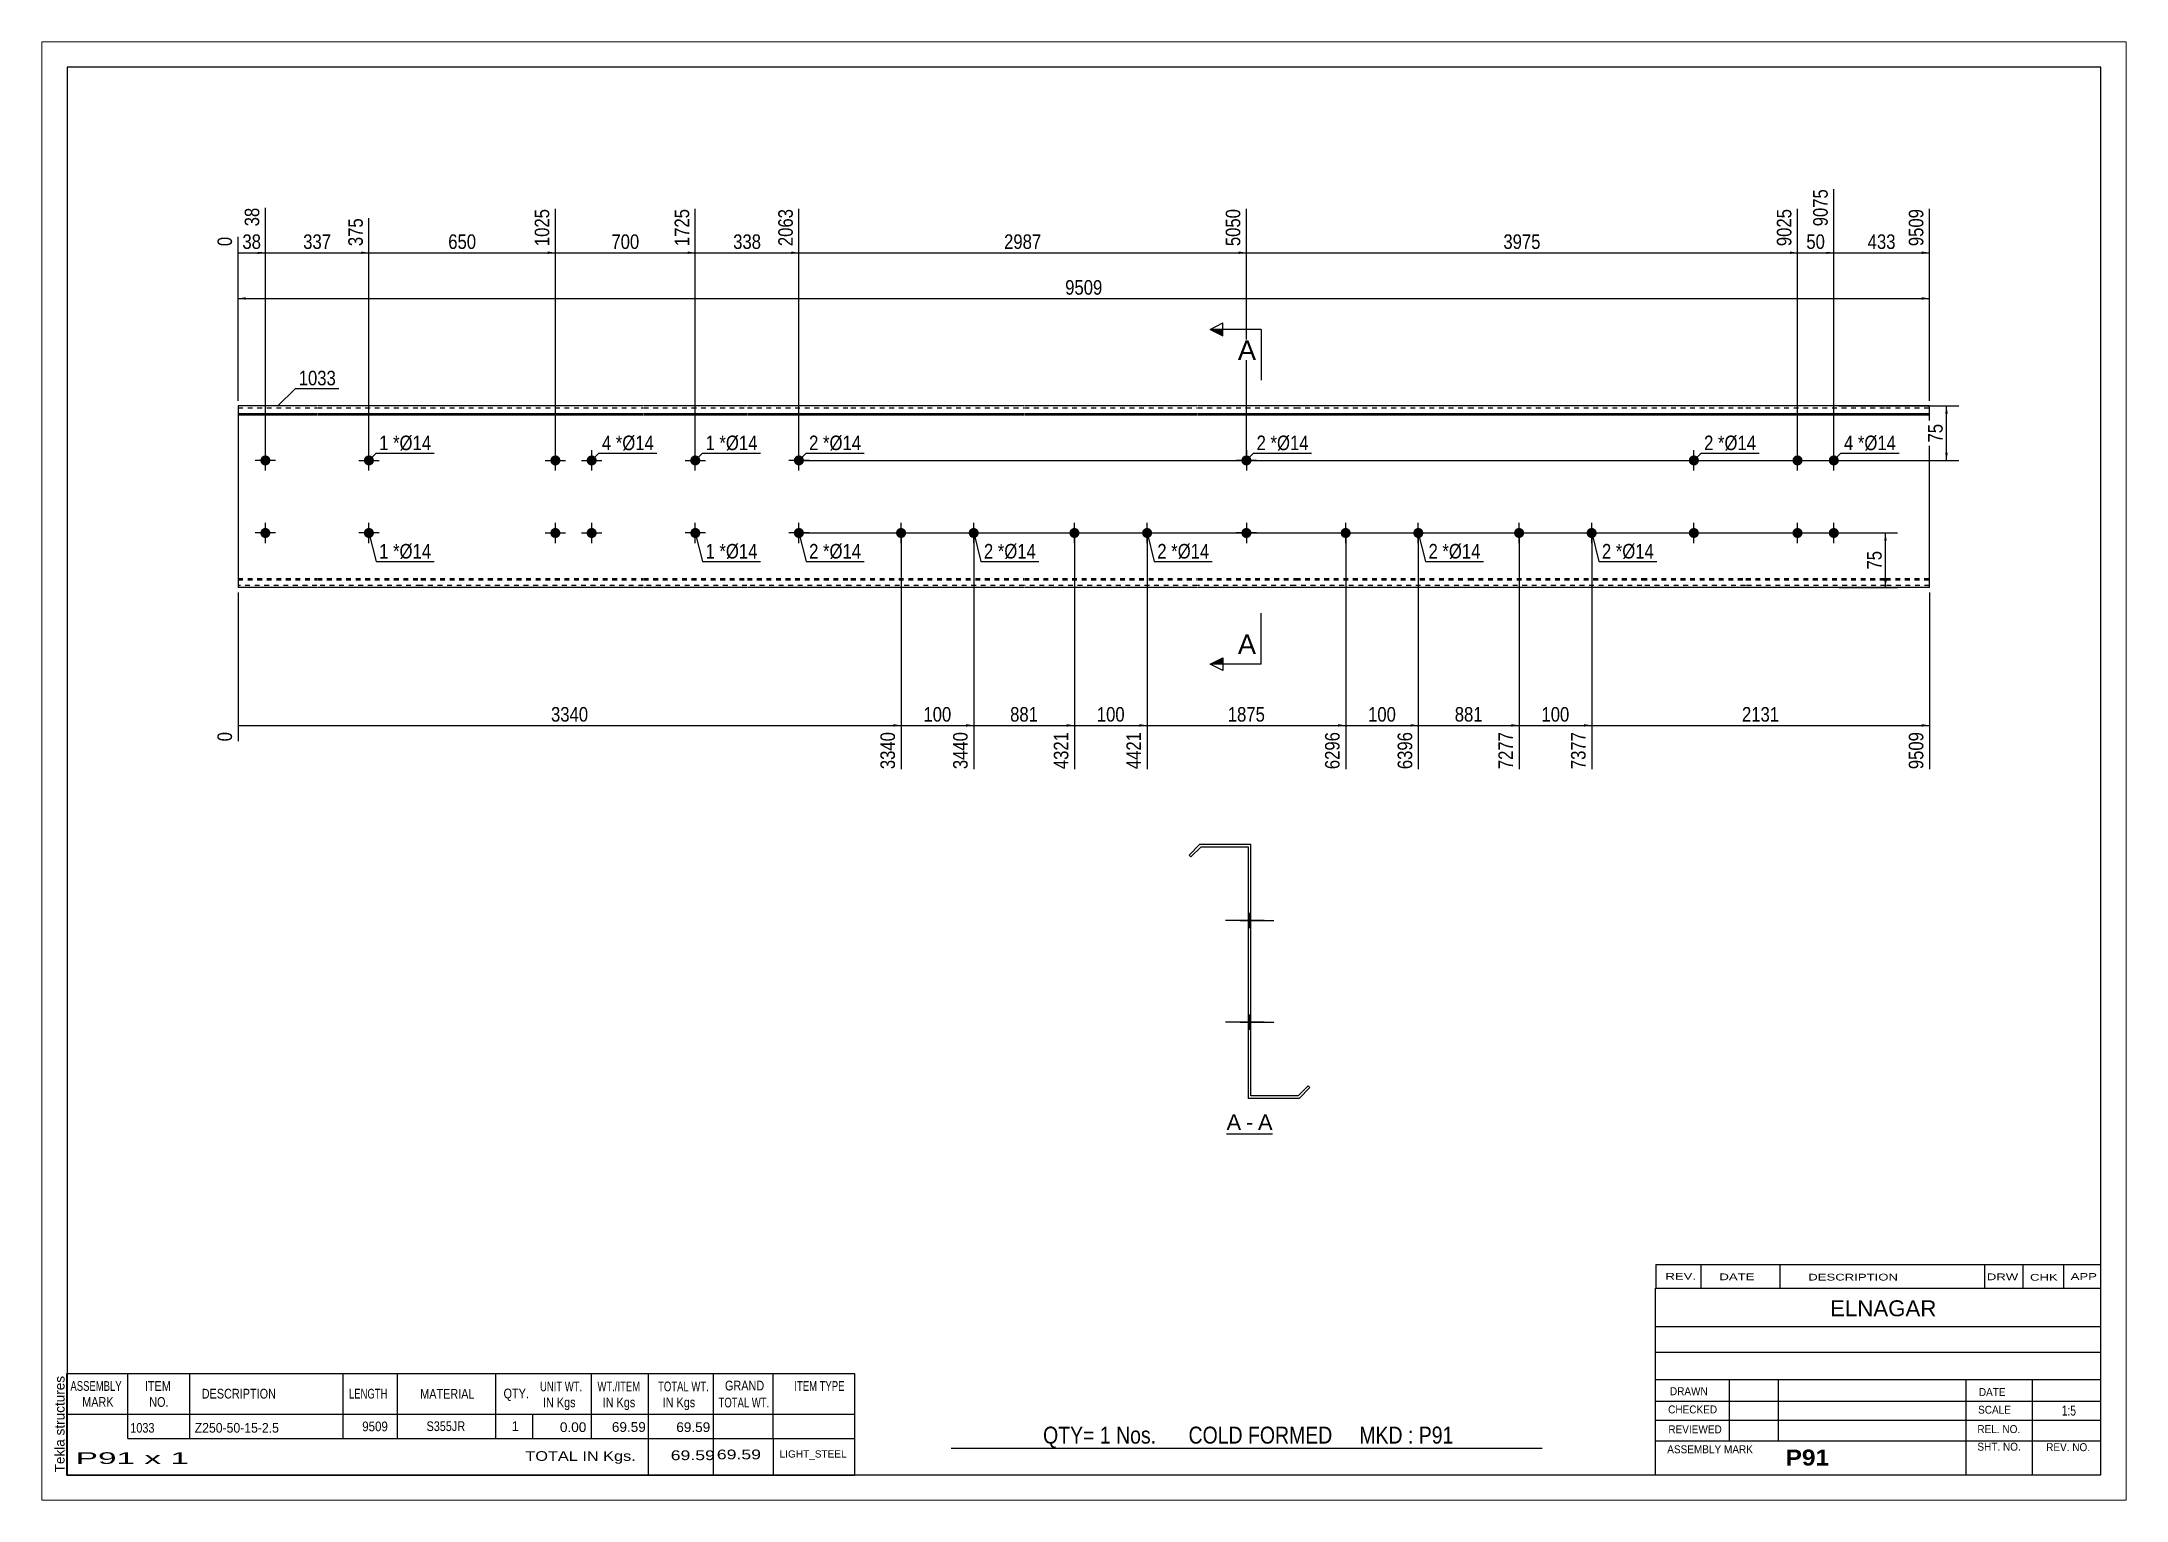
# Paper-space layout 'Layout1' of a CAD drawing. Header units: millimetres. Extents: x 0 to 410, y 0 to 287.
# The model-space entities are those that its viewports show. They can reach past a viewport. Long polylines and large blocks are cut down to what shows.
import ezdxf

# ---------------------------------------------------------------- set-up
doc = ezdxf.new("R2010")
doc.units = ezdxf.units.MM
doc.linetypes.add('DXK_LINE_DOT1', pattern=[1.8814, 0.9407, -0.9407])
doc.layers.add('Viewport layer', color=7, linetype='Continuous', plot=False)
doc.styles.add('Arial', font='ARIAL.TTF', dxfattribs={"height": 0.2})
doc.styles.add('Arial Bold', font='ARIALBD.TTF', dxfattribs={"height": 0.2})
doc.styles.add('Arial Narrow', font='ARIALN.TTF', dxfattribs={"height": 0.2})

# ---------------------------------------------------------------- blocks, each defined once
blk = doc.blocks.new('Unknown-628699995-1200')
at = {"color": 5, "linetype": 'Continuous'}
for p, q in [((366.37, 84.53), (-33.63, 84.53)), ((-33.63, 84.53), (-33.63, -192.47)), ((366.37, -192.47), (366.37, 84.53)), ((-33.63, -192.47), (366.37, -192.47))]:
    blk.add_line(p, q, dxfattribs=at)
at = {"color": 174, "linetype": 'Continuous', "style": 'Arial'}
blk.add_text('Tekla structures', height=1.9102, rotation=90, dxfattribs=at).set_placement((-34.13, -191.97))
blk = doc.blocks.new('Unknown-628699995-12 - 1632')
at = {"color": 7, "linetype": 'Continuous'}
blk.add_line((194.42, -125.33), (203.45, -125.33), dxfattribs=at)
at = {"color": 0, "linetype": 'Continuous'}
blk.add_wipeout([(197.26, -124.58), (197.26, -121.38), (194.42, -121.38), (194.42, -124.58)], dxfattribs=at)
blk.add_wipeout([(199.64, -124.58), (199.64, -121.38), (198.22, -121.38), (198.22, -124.58)], dxfattribs=at)
at = {"color": 96, "linetype": 'Continuous', "style": 'Arial'}
blk.add_text('A', height=3.06, dxfattribs=at).set_placement((194.42, -124.58))
at = {"color": 0, "linetype": 'Continuous'}
blk.add_wipeout([(203.45, -124.58), (203.45, -121.38), (200.6, -121.38), (200.6, -124.58)], dxfattribs=at)
at = {"color": 96, "linetype": 'Continuous', "style": 'Arial'}
for s, p in [('A', (200.6, -124.58)), ('-', (198.22, -124.58))]:
    blk.add_text(s, height=3.06, dxfattribs=at).set_placement(p)
blk = doc.blocks.new('Bolt-628699995-1261 - 1220')
at = {"linetype": 'Continuous'}
blk.add_hatch(color=3, dxfattribs=at).paths.add_polyline_path([(88.92, 7.14, -1), (90.92, 7.14, -1)])
at = {"color": 3, "linetype": 'Continuous'}
for p, q in [((89.92, 5.14), (89.92, 9.14)), ((87.92, 7.14), (91.92, 7.14))]:
    blk.add_line(p, q, dxfattribs=at)
blk = doc.blocks.new('Bolt-628699995-1289 - 1220')
at = {"linetype": 'Continuous'}
for points in [[(199.31, 7.14, -1), (197.31, 7.14, -1)], [(199.31, -7.14, -1), (197.31, -7.14, -1)]]:
    blk.add_hatch(color=3, dxfattribs=at).paths.add_polyline_path(points)
at = {"color": 3, "linetype": 'Continuous'}
for p, q in [((198.31, 9.14), (198.31, 5.14)), ((200.31, 7.14), (196.31, 7.14)), ((200.31, -7.14), (196.31, -7.14)), ((198.31, -5.14), (198.31, -9.14))]:
    blk.add_line(p, q, dxfattribs=at)
blk = doc.blocks.new('Bolt-628699995-1294 - 1220')
at = {"linetype": 'Continuous'}
for points in [[(285.32, 7.14, -1), (287.32, 7.14, -1)], [(285.32, -7.14, -1), (287.32, -7.14, -1)]]:
    blk.add_hatch(color=3, dxfattribs=at).paths.add_polyline_path(points)
at = {"color": 3, "linetype": 'Continuous'}
for p, q in [((286.32, 5.14), (286.32, 9.14)), ((284.32, 7.14), (288.32, 7.14)), ((284.32, -7.14), (288.32, -7.14)), ((286.32, -9.14), (286.32, -5.14))]:
    blk.add_line(p, q, dxfattribs=at)
blk = doc.blocks.new('Part-628699995-1363 - 1220')
at = {"color": 2, "linetype": 'Continuous'}
for p, q in [((15.5, 17.86), (0, 17.86)), ((0, 17.86), (0, -17.86)), ((35.87, 17.86), (15.6, 17.86)), ((79.68, 17.86), (35.97, 17.86)), ((100.06, 17.86), (79.78, 17.86)), ((120.44, 17.86), (100.16, 17.86)), ((154.54, 17.86), (120.54, 17.86)), ((188.64, 17.86), (154.64, 17.86)), ((207.88, 17.86), (188.74, 17.86)), ((241.98, 17.86), (207.98, 17.86)), ((276.08, 17.86), (242.08, 17.86)), ((296.46, 17.86), (276.18, 17.86)), ((323.98, 17.86), (296.56, 17.86)), ((332.65, 17.86), (324.08, 17.86)), ((332.65, -17.86), (332.65, 17.86)), ((0, 16.34), (15.5, 16.34)), ((0, 16.09), (15.5, 16.09)), ((15.6, 16.34), (35.87, 16.34)), ((15.6, 16.09), (35.87, 16.09)), ((35.97, 16.34), (79.68, 16.34)), ((35.97, 16.09), (79.68, 16.09)), ((79.78, 16.34), (100.06, 16.34)), ((79.78, 16.09), (100.06, 16.09)), ((100.16, 16.34), (120.44, 16.34)), ((100.16, 16.09), (120.44, 16.09)), ((120.54, 16.34), (154.54, 16.34)), ((120.54, 16.09), (154.54, 16.09)), ((154.64, 16.34), (188.64, 16.34)), ((154.64, 16.09), (188.64, 16.09)), ((188.74, 16.34), (207.88, 16.34)), ((188.74, 16.09), (207.88, 16.09)), ((207.98, 16.34), (241.98, 16.34)), ((207.98, 16.09), (241.98, 16.09)), ((242.08, 16.34), (276.08, 16.34)), ((242.08, 16.09), (276.08, 16.09)), ((276.18, 16.34), (296.46, 16.34)), ((276.18, 16.09), (296.46, 16.09)), ((296.56, 16.34), (323.98, 16.34)), ((296.56, 16.09), (323.98, 16.09)), ((324.08, 16.34), (332.65, 16.34)), ((324.08, 16.09), (332.65, 16.09)), ((15.5, -17.86), (0, -17.86)), ((35.87, -17.86), (15.6, -17.86)), ((79.68, -17.86), (35.97, -17.86)), ((100.06, -17.86), (79.78, -17.86)), ((120.44, -17.86), (100.16, -17.86)), ((154.54, -17.86), (120.54, -17.86)), ((188.64, -17.86), (154.64, -17.86)), ((207.88, -17.86), (188.74, -17.86)), ((241.98, -17.86), (207.98, -17.86)), ((276.08, -17.86), (242.08, -17.86)), ((296.46, -17.86), (276.18, -17.86)), ((323.98, -17.86), (296.56, -17.86)), ((332.65, -17.86), (324.08, -17.86))]:
    blk.add_line(p, q, dxfattribs=at)
at = {"color": 7, "linetype": 'DXK_LINE_DOT1'}
for p, q in [((0, 17.5), (15.5, 17.5)), ((15.6, 17.5), (35.87, 17.5)), ((35.97, 17.5), (79.68, 17.5)), ((79.78, 17.5), (100.06, 17.5)), ((100.16, 17.5), (120.44, 17.5)), ((120.54, 17.5), (154.54, 17.5)), ((154.64, 17.5), (188.64, 17.5)), ((188.74, 17.5), (207.88, 17.5)), ((207.98, 17.5), (241.98, 17.5)), ((242.08, 17.5), (276.08, 17.5)), ((276.18, 17.5), (296.46, 17.5)), ((296.56, 17.5), (323.98, 17.5)), ((324.08, 17.5), (332.65, 17.5)), ((0, -16.09), (15.5, -16.09)), ((0, -16.34), (15.5, -16.34)), ((15.6, -16.09), (35.87, -16.09)), ((15.6, -16.34), (35.87, -16.34)), ((35.97, -16.09), (79.68, -16.09)), ((35.97, -16.34), (79.68, -16.34)), ((79.78, -16.09), (100.06, -16.09)), ((79.78, -16.34), (100.06, -16.34)), ((100.16, -16.09), (120.44, -16.09)), ((100.16, -16.34), (120.44, -16.34)), ((120.54, -16.09), (154.54, -16.09)), ((120.54, -16.34), (154.54, -16.34)), ((154.64, -16.09), (188.64, -16.09)), ((154.64, -16.34), (188.64, -16.34)), ((188.74, -16.09), (207.88, -16.09)), ((188.74, -16.34), (207.88, -16.34)), ((207.98, -16.09), (241.98, -16.09)), ((207.98, -16.34), (241.98, -16.34)), ((242.08, -16.09), (276.08, -16.09)), ((242.08, -16.34), (276.08, -16.34)), ((276.18, -16.09), (296.46, -16.09)), ((276.18, -16.34), (296.46, -16.34)), ((296.56, -16.09), (323.98, -16.09)), ((296.56, -16.34), (323.98, -16.34)), ((324.08, -16.09), (332.65, -16.09)), ((324.08, -16.34), (332.65, -16.34)), ((15.5, -17.5), (0, -17.5)), ((35.87, -17.5), (15.6, -17.5)), ((79.68, -17.5), (35.97, -17.5)), ((100.06, -17.5), (79.78, -17.5)), ((120.44, -17.5), (100.16, -17.5)), ((154.54, -17.5), (120.54, -17.5)), ((188.64, -17.5), (154.64, -17.5)), ((207.88, -17.5), (188.74, -17.5)), ((241.98, -17.5), (207.98, -17.5)), ((276.08, -17.5), (242.08, -17.5)), ((296.46, -17.5), (276.18, -17.5)), ((323.98, -17.5), (296.56, -17.5)), ((332.65, -17.5), (324.08, -17.5))]:
    blk.add_line(p, q, dxfattribs=at)
blk = doc.blocks.new('Bolt-628699995-1299 - 1220')
at = {"linetype": 'Continuous'}
for points in [[(4.36, -7.14, -1), (6.36, -7.14, -1)], [(109.3, -7.14, -1), (111.3, -7.14, -1)]]:
    blk.add_hatch(color=3, dxfattribs=at).paths.add_polyline_path(points)
at = {"color": 3, "linetype": 'Continuous'}
for p, q in [((7.36, -7.14), (3.36, -7.14)), ((5.36, -9.14), (5.36, -5.14)), ((112.3, -7.14), (108.3, -7.14)), ((110.3, -9.14), (110.3, -5.14))]:
    blk.add_line(p, q, dxfattribs=at)
blk = doc.blocks.new('Bolt-628699995-1368 - 1220')
at = {"linetype": 'Continuous'}
blk.add_hatch(color=3, dxfattribs=at).paths.add_polyline_path([(24.73, 7.14, -1), (26.73, 7.14, -1)])
at = {"color": 3, "linetype": 'Continuous'}
for p, q in [((25.73, 5.14), (25.73, 9.14)), ((23.73, 7.14), (27.73, 7.14))]:
    blk.add_line(p, q, dxfattribs=at)
blk = doc.blocks.new('Bolt-628699995-1304 - 1220')
at = {"linetype": 'Continuous'}
for points in [[(4.36, 7.14, -1), (6.36, 7.14, -1)], [(109.3, 7.14, -1), (111.3, 7.14, -1)]]:
    blk.add_hatch(color=3, dxfattribs=at).paths.add_polyline_path(points)
at = {"color": 3, "linetype": 'Continuous'}
for p, q in [((5.36, 5.14), (5.36, 9.14)), ((110.3, 5.14), (110.3, 9.14)), ((7.36, 7.14), (3.36, 7.14)), ((112.3, 7.14), (108.3, 7.14))]:
    blk.add_line(p, q, dxfattribs=at)
blk = doc.blocks.new('Bolt-628699995-1332 - 1220')
at = {"linetype": 'Continuous'}
for points in [[(305.7, 7.14, -1), (307.7, 7.14, -1)], [(312.84, 7.14, -1), (314.84, 7.14, -1)], [(305.7, -7.14, -1), (307.7, -7.14, -1)], [(312.84, -7.14, -1), (314.84, -7.14, -1)]]:
    blk.add_hatch(color=3, dxfattribs=at).paths.add_polyline_path(points)
at = {"color": 3, "linetype": 'Continuous'}
for p, q in [((306.7, 5.14), (306.7, 9.14)), ((313.84, 5.14), (313.84, 9.14)), ((304.7, 7.14), (308.7, 7.14)), ((311.84, 7.14), (315.84, 7.14)), ((304.7, -7.14), (308.7, -7.14)), ((306.7, -9.14), (306.7, -5.14)), ((311.84, -7.14), (315.84, -7.14)), ((313.84, -9.14), (313.84, -5.14))]:
    blk.add_line(p, q, dxfattribs=at)
blk = doc.blocks.new('Bolt-628699995-1337 - 1220')
at = {"linetype": 'Continuous'}
for points in [[(61.4, 7.14, -1), (63.4, 7.14, -1)], [(68.54, 7.14, -1), (70.54, 7.14, -1)], [(61.4, -7.14, -1), (63.4, -7.14, -1)], [(68.54, -7.14, -1), (70.54, -7.14, -1)]]:
    blk.add_hatch(color=3, dxfattribs=at).paths.add_polyline_path(points)
at = {"color": 3, "linetype": 'Continuous'}
for p, q in [((62.4, 5.14), (62.4, 9.14)), ((69.54, 5.14), (69.54, 9.14)), ((60.4, 7.14), (64.4, 7.14)), ((67.54, 7.14), (71.54, 7.14)), ((60.4, -7.14), (64.4, -7.14)), ((62.4, -9.14), (62.4, -5.14)), ((67.54, -7.14), (71.54, -7.14)), ((69.54, -9.14), (69.54, -5.14))]:
    blk.add_line(p, q, dxfattribs=at)
blk = doc.blocks.new('Bolt-628699995-1342 - 1220')
at = {"linetype": 'Continuous'}
blk.add_hatch(color=3, dxfattribs=at).paths.add_polyline_path([(24.73, -7.14, -1), (26.73, -7.14, -1)])
at = {"color": 3, "linetype": 'Continuous'}
for p, q in [((27.73, -7.14), (23.73, -7.14)), ((25.73, -9.14), (25.73, -5.14))]:
    blk.add_line(p, q, dxfattribs=at)
blk = doc.blocks.new('Bolt-628699995-1347 - 1220')
at = {"linetype": 'Continuous'}
blk.add_hatch(color=3, dxfattribs=at).paths.add_polyline_path([(88.92, -7.14, -1), (90.92, -7.14, -1)])
at = {"color": 3, "linetype": 'Continuous'}
for p, q in [((91.92, -7.14), (87.92, -7.14)), ((89.92, -9.14), (89.92, -5.14))]:
    blk.add_line(p, q, dxfattribs=at)
blk = doc.blocks.new('Bolt-628699995-1373 - 1220')
at = {"linetype": 'Continuous'}
for points in [[(251.94, -6.14, -1), (251.94, -8.14, -1)], [(266.22, -6.14, -1), (266.22, -8.14, -1)]]:
    blk.add_hatch(color=3, dxfattribs=at).paths.add_polyline_path(points)
at = {"color": 3, "linetype": 'Continuous'}
for p, q in [((249.94, -7.14), (253.94, -7.14)), ((251.94, -9.14), (251.94, -5.14)), ((264.22, -7.14), (268.22, -7.14)), ((266.22, -9.14), (266.22, -5.14))]:
    blk.add_line(p, q, dxfattribs=at)
blk = doc.blocks.new('Bolt-628699995-1378 - 1220')
at = {"linetype": 'Continuous'}
for points in [[(217.84, -6.14, -1), (217.84, -8.14, -1)], [(232.12, -6.14, -1), (232.12, -8.14, -1)]]:
    blk.add_hatch(color=3, dxfattribs=at).paths.add_polyline_path(points)
at = {"color": 3, "linetype": 'Continuous'}
for p, q in [((215.84, -7.14), (219.84, -7.14)), ((217.84, -9.14), (217.84, -5.14)), ((230.12, -7.14), (234.12, -7.14)), ((232.12, -9.14), (232.12, -5.14))]:
    blk.add_line(p, q, dxfattribs=at)
blk = doc.blocks.new('Bolt-628699995-1383 - 1220')
at = {"linetype": 'Continuous'}
for points in [[(130.39, -6.14, -1), (130.39, -8.14, -1)], [(144.68, -6.14, -1), (144.68, -8.14, -1)]]:
    blk.add_hatch(color=3, dxfattribs=at).paths.add_polyline_path(points)
at = {"color": 3, "linetype": 'Continuous'}
for p, q in [((128.39, -7.14), (132.39, -7.14)), ((130.39, -9.14), (130.39, -5.14)), ((142.68, -7.14), (146.68, -7.14)), ((144.68, -9.14), (144.68, -5.14))]:
    blk.add_line(p, q, dxfattribs=at)
blk = doc.blocks.new('Bolt-628699995-1388 - 1220')
at = {"linetype": 'Continuous'}
for points in [[(164.49, -6.14, -1), (164.49, -8.14, -1)], [(178.78, -6.14, -1), (178.78, -8.14, -1)]]:
    blk.add_hatch(color=3, dxfattribs=at).paths.add_polyline_path(points)
at = {"color": 3, "linetype": 'Continuous'}
for p, q in [((162.49, -7.14), (166.49, -7.14)), ((164.49, -9.14), (164.49, -5.14)), ((176.78, -7.14), (180.78, -7.14)), ((178.78, -9.14), (178.78, -5.14))]:
    blk.add_line(p, q, dxfattribs=at)
blk = doc.blocks.new('Bolt-628699995-1637 - 1632')
at = {"linetype": 'Continuous'}
blk.add_hatch(color=3, dxfattribs=at).paths.add_polyline_path([(198.68, -81.98), (198.68, -84.78), (199.18, -84.78), (199.18, -81.98)])
at = {"color": 3, "linetype": 'Continuous'}
for p, q in [((199.18, -81.98), (198.68, -81.98)), ((201.08, -83.38), (194.48, -83.38)), ((199.18, -84.78), (198.68, -84.78))]:
    blk.add_line(p, q, dxfattribs=at)
blk = doc.blocks.new('Bolt-628699995-1638 - 1632')
at = {"linetype": 'Continuous'}
for points in [[(199.18, -84.78), (199.18, -81.98), (198.68, -81.98), (198.68, -84.78)], [(199.18, -104.78), (199.18, -101.98), (198.68, -101.98), (198.68, -104.78)]]:
    blk.add_hatch(color=3, dxfattribs=at).paths.add_polyline_path(points)
at = {"color": 3, "linetype": 'Continuous'}
for p, q in [((199.18, -81.98), (198.68, -81.98)), ((199.18, -83.38), (194.68, -83.38)), ((199.18, -84.78), (198.68, -84.78)), ((199.18, -101.98), (198.68, -101.98)), ((199.18, -103.38), (194.68, -103.38)), ((199.18, -104.78), (198.68, -104.78))]:
    blk.add_line(p, q, dxfattribs=at)
blk = doc.blocks.new('Bolt-628699995-1639 - 1632')
at = {"linetype": 'Continuous'}
for points in [[(198.68, -81.98), (198.68, -84.78), (199.18, -84.78), (199.18, -81.98)], [(198.68, -101.98), (198.68, -104.78), (199.18, -104.78), (199.18, -101.98)]]:
    blk.add_hatch(color=3, dxfattribs=at).paths.add_polyline_path(points)
at = {"color": 3, "linetype": 'Continuous'}
for p, q in [((199.18, -81.98), (198.68, -81.98)), ((200.78, -83.38), (194.18, -83.38)), ((199.18, -84.78), (198.68, -84.78)), ((199.18, -101.98), (198.68, -101.98)), ((200.78, -103.38), (194.18, -103.38)), ((199.18, -104.78), (198.68, -104.78))]:
    blk.add_line(p, q, dxfattribs=at)
blk = doc.blocks.new('Bolt-628699995-1640 - 1632')
at = {"linetype": 'Continuous'}
blk.add_hatch(color=3, dxfattribs=at).paths.add_polyline_path([(198.68, -101.98), (198.68, -104.78), (199.18, -104.78), (199.18, -101.98)])
blk.add_hatch(color=3, dxfattribs=at).paths.add_polyline_path([(198.68, -101.98), (198.68, -104.78), (199.18, -104.78), (199.18, -101.98)])
at = {"color": 3, "linetype": 'Continuous'}
for p, q in [((198.68, -101.98), (199.18, -101.98)), ((198.68, -101.98), (199.18, -101.98)), ((197.08, -103.38), (203.68, -103.38)), ((197.08, -103.38), (203.68, -103.38)), ((198.68, -104.78), (199.18, -104.78)), ((198.68, -104.78), (199.18, -104.78))]:
    blk.add_line(p, q, dxfattribs=at)
blk = doc.blocks.new('Bolt-628699995-1641 - 1632')
at = {"linetype": 'Continuous'}
blk.add_hatch(color=3, dxfattribs=at).paths.add_polyline_path([(198.68, -81.98), (198.68, -84.78), (199.18, -84.78), (199.18, -81.98)])
blk.add_hatch(color=3, dxfattribs=at).paths.add_polyline_path([(198.68, -81.98), (198.68, -84.78), (199.18, -84.78), (199.18, -81.98)])
at = {"color": 3, "linetype": 'Continuous'}
for p, q in [((198.68, -81.98), (199.18, -81.98)), ((198.68, -81.98), (199.18, -81.98)), ((197.08, -83.38), (203.68, -83.38)), ((197.08, -83.38), (203.68, -83.38)), ((198.68, -84.78), (199.18, -84.78)), ((198.68, -84.78), (199.18, -84.78))]:
    blk.add_line(p, q, dxfattribs=at)
blk = doc.blocks.new('Bolt-628699995-1642 - 1632')
at = {"linetype": 'Continuous'}
for points in [[(198.68, -81.98), (198.68, -84.78), (199.18, -84.78), (199.18, -81.98)], [(198.68, -81.98), (198.68, -84.78), (199.18, -84.78), (199.18, -81.98)], [(198.68, -101.98), (198.68, -104.78), (199.18, -104.78), (199.18, -101.98)], [(198.68, -101.98), (198.68, -104.78), (199.18, -104.78), (199.18, -101.98)]]:
    blk.add_hatch(color=3, dxfattribs=at).paths.add_polyline_path(points)
at = {"color": 3, "linetype": 'Continuous'}
for p, q in [((199.18, -81.98), (198.68, -81.98)), ((199.18, -81.98), (198.68, -81.98)), ((201.78, -83.38), (194.18, -83.38)), ((201.78, -83.38), (194.18, -83.38)), ((199.18, -84.78), (198.68, -84.78)), ((199.18, -84.78), (198.68, -84.78)), ((199.18, -101.98), (198.68, -101.98)), ((199.18, -101.98), (198.68, -101.98)), ((201.78, -103.38), (194.18, -103.38)), ((201.78, -103.38), (194.18, -103.38)), ((199.18, -104.78), (198.68, -104.78)), ((199.18, -104.78), (198.68, -104.78))]:
    blk.add_line(p, q, dxfattribs=at)
blk = doc.blocks.new('Bolt-628699995-1643 - 1632')
at = {"linetype": 'Continuous'}
for points in [[(198.68, -81.98), (198.68, -84.78), (199.18, -84.78), (199.18, -81.98)], [(198.68, -81.98), (198.68, -84.78), (199.18, -84.78), (199.18, -81.98)], [(198.68, -101.98), (198.68, -104.78), (199.18, -104.78), (199.18, -101.98)], [(198.68, -101.98), (198.68, -104.78), (199.18, -104.78), (199.18, -101.98)]]:
    blk.add_hatch(color=3, dxfattribs=at).paths.add_polyline_path(points)
at = {"color": 3, "linetype": 'Continuous'}
for p, q in [((199.18, -81.98), (198.68, -81.98)), ((199.18, -81.98), (198.68, -81.98)), ((201.78, -83.38), (194.18, -83.38)), ((201.78, -83.38), (194.18, -83.38)), ((199.18, -84.78), (198.68, -84.78)), ((199.18, -84.78), (198.68, -84.78)), ((199.18, -101.98), (198.68, -101.98)), ((199.18, -101.98), (198.68, -101.98)), ((201.78, -103.38), (194.18, -103.38)), ((201.78, -103.38), (194.18, -103.38)), ((199.18, -104.78), (198.68, -104.78)), ((199.18, -104.78), (198.68, -104.78))]:
    blk.add_line(p, q, dxfattribs=at)
blk = doc.blocks.new('Bolt-628699995-1644 - 1632')
at = {"linetype": 'Continuous'}
blk.add_hatch(color=3, dxfattribs=at).paths.add_polyline_path([(198.68, -101.98), (198.68, -104.78), (199.18, -104.78), (199.18, -101.98)])
at = {"color": 3, "linetype": 'Continuous'}
for p, q in [((198.68, -101.98), (199.18, -101.98)), ((197.08, -103.38), (203.68, -103.38)), ((198.68, -104.78), (199.18, -104.78))]:
    blk.add_line(p, q, dxfattribs=at)
blk = doc.blocks.new('Bolt-628699995-1645 - 1632')
at = {"linetype": 'Continuous'}
blk.add_hatch(color=3, dxfattribs=at).paths.add_polyline_path([(198.68, -101.98), (198.68, -104.78), (199.18, -104.78), (199.18, -101.98)])
at = {"color": 3, "linetype": 'Continuous'}
for p, q in [((198.68, -101.98), (199.18, -101.98)), ((197.08, -103.38), (203.68, -103.38)), ((198.68, -104.78), (199.18, -104.78))]:
    blk.add_line(p, q, dxfattribs=at)
blk = doc.blocks.new('Part-628699995-1646 - 1632')
at = {"color": 2, "linetype": 'Continuous'}
for p, q in [((189.18, -68.38), (187.06, -70.5)), ((189.39, -68.88), (187.41, -70.86)), ((189.18, -68.38), (199.18, -68.38)), ((189.39, -68.88), (198.68, -68.88)), ((198.68, -68.88), (198.68, -118.38)), ((199.18, -117.88), (199.18, -68.38)), ((187.06, -70.5), (187.41, -70.86)), ((208.68, -118.38), (198.68, -118.38)), ((208.47, -117.88), (199.18, -117.88)), ((208.47, -117.88), (210.45, -115.91)), ((208.68, -118.38), (210.8, -116.26)), ((210.8, -116.26), (210.45, -115.91))]:
    blk.add_line(p, q, dxfattribs=at)
blk = doc.blocks.new('Bolt-628699995-1647 - 1632')
at = {"linetype": 'Continuous'}
blk.add_hatch(color=3, dxfattribs=at).paths.add_polyline_path([(198.68, -81.98), (198.68, -84.78), (199.18, -84.78), (199.18, -81.98)])
at = {"color": 3, "linetype": 'Continuous'}
for p, q in [((199.18, -81.98), (198.68, -81.98)), ((201.08, -83.38), (194.48, -83.38)), ((199.18, -84.78), (198.68, -84.78))]:
    blk.add_line(p, q, dxfattribs=at)
blk = doc.blocks.new('Bolt-628699995-1648 - 1632')
at = {"linetype": 'Continuous'}
blk.add_hatch(color=3, dxfattribs=at).paths.add_polyline_path([(199.18, -104.78), (199.18, -101.98), (198.68, -101.98), (198.68, -104.78)])
blk.add_hatch(color=3, dxfattribs=at).paths.add_polyline_path([(199.18, -104.78), (199.18, -101.98), (198.68, -101.98), (198.68, -104.78)])
at = {"color": 3, "linetype": 'Continuous'}
for p, q in [((198.68, -101.98), (199.18, -101.98)), ((198.68, -101.98), (199.18, -101.98)), ((197.18, -103.38), (202.68, -103.38)), ((197.18, -103.38), (202.68, -103.38)), ((198.68, -104.78), (199.18, -104.78)), ((198.68, -104.78), (199.18, -104.78))]:
    blk.add_line(p, q, dxfattribs=at)
blk = doc.blocks.new('Bolt-628699995-1649 - 1632')
at = {"linetype": 'Continuous'}
blk.add_hatch(color=3, dxfattribs=at).paths.add_polyline_path([(199.18, -104.78), (199.18, -101.98), (198.68, -101.98), (198.68, -104.78)])
blk.add_hatch(color=3, dxfattribs=at).paths.add_polyline_path([(199.18, -104.78), (199.18, -101.98), (198.68, -101.98), (198.68, -104.78)])
at = {"color": 3, "linetype": 'Continuous'}
for p, q in [((198.68, -101.98), (199.18, -101.98)), ((198.68, -101.98), (199.18, -101.98)), ((197.18, -103.38), (202.68, -103.38)), ((197.18, -103.38), (202.68, -103.38)), ((198.68, -104.78), (199.18, -104.78)), ((198.68, -104.78), (199.18, -104.78))]:
    blk.add_line(p, q, dxfattribs=at)
blk = doc.blocks.new('Bolt-628699995-1650 - 1632')
at = {"linetype": 'Continuous'}
blk.add_hatch(color=3, dxfattribs=at).paths.add_polyline_path([(199.18, -104.78), (199.18, -101.98), (198.68, -101.98), (198.68, -104.78)])
blk.add_hatch(color=3, dxfattribs=at).paths.add_polyline_path([(199.18, -104.78), (199.18, -101.98), (198.68, -101.98), (198.68, -104.78)])
at = {"color": 3, "linetype": 'Continuous'}
for p, q in [((198.68, -101.98), (199.18, -101.98)), ((198.68, -101.98), (199.18, -101.98)), ((197.18, -103.38), (202.68, -103.38)), ((197.18, -103.38), (202.68, -103.38)), ((198.68, -104.78), (199.18, -104.78)), ((198.68, -104.78), (199.18, -104.78))]:
    blk.add_line(p, q, dxfattribs=at)
blk = doc.blocks.new('Bolt-628699995-1651 - 1632')
at = {"linetype": 'Continuous'}
blk.add_hatch(color=3, dxfattribs=at).paths.add_polyline_path([(199.18, -104.78), (199.18, -101.98), (198.68, -101.98), (198.68, -104.78)])
blk.add_hatch(color=3, dxfattribs=at).paths.add_polyline_path([(199.18, -104.78), (199.18, -101.98), (198.68, -101.98), (198.68, -104.78)])
at = {"color": 3, "linetype": 'Continuous'}
for p, q in [((198.68, -101.98), (199.18, -101.98)), ((198.68, -101.98), (199.18, -101.98)), ((197.18, -103.38), (202.68, -103.38)), ((197.18, -103.38), (202.68, -103.38)), ((198.68, -104.78), (199.18, -104.78)), ((198.68, -104.78), (199.18, -104.78))]:
    blk.add_line(p, q, dxfattribs=at)
blk = doc.blocks.new('StraightDimension-628699995-2169 - 1220')
at = {"linetype": 'Continuous'}
blk.add_hatch(color=7, dxfattribs=at).paths.add_polyline_path([(331.15, -44.75), (332.65, -45), (331.15, -45.25)])
at = {"color": 7, "linetype": 'Continuous'}
for p, q in [((266.22, -8.14), (266.22, -53.61)), ((332.65, -18.86), (332.65, -53.61)), ((266.22, -45), (332.65, -45))]:
    blk.add_line(p, q, dxfattribs=at)
at = {"color": 0}
blk.add_wipeout([(303.69, -44.85), (303.69, -40.65), (295.18, -40.65), (295.18, -44.85)], dxfattribs=at)
at = {"color": 0, "linetype": 'Continuous'}
blk.add_wipeout([(332.05, -45.7), (327.85, -45.7), (327.85, -54.21), (332.05, -54.21)], dxfattribs=at)
at = {"color": 3, "style": 'Arial Narrow'}
blk.add_text('2131', height=2.863, dxfattribs=at).set_placement((295.78, -44.25))
at = {"color": 3, "linetype": 'Continuous', "style": 'Arial Narrow'}
blk.add_text('9509', height=2.863, rotation=90.0002, dxfattribs=at).set_placement((331.45, -53.61))
blk = doc.blocks.new('StraightDimension-628699995-2170 - 1220')
at = {"linetype": 'Continuous'}
blk.add_hatch(color=7, dxfattribs=at).paths.add_polyline_path([(264.72, -44.75), (266.22, -45), (264.72, -45.25)])
at = {"color": 7, "linetype": 'Continuous'}
for p, q in [((251.94, -8.14), (251.94, -53.61)), ((266.22, -8.14), (266.22, -53.61)), ((251.94, -45), (266.22, -45))]:
    blk.add_line(p, q, dxfattribs=at)
at = {"color": 0}
blk.add_wipeout([(262.42, -44.85), (262.42, -40.65), (255.74, -40.65), (255.74, -44.85)], dxfattribs=at)
at = {"color": 0, "linetype": 'Continuous'}
blk.add_wipeout([(265.62, -45.7), (261.42, -45.7), (261.42, -54.21), (265.62, -54.21)], dxfattribs=at)
at = {"color": 3, "style": 'Arial Narrow'}
blk.add_text('100', height=2.863, dxfattribs=at).set_placement((256.34, -44.25))
at = {"color": 3, "linetype": 'Continuous', "style": 'Arial Narrow'}
blk.add_text('7377', height=2.863, rotation=90.0002, dxfattribs=at).set_placement((265.02, -53.61))
blk = doc.blocks.new('StraightDimension-628699995-1418 - 1220')
at = {"linetype": 'Continuous'}
for points in [[(323.75, -8.64), (324, -7.14), (324.25, -8.64)], [(324.25, -16.36), (324, -17.86), (323.75, -16.36)]]:
    blk.add_hatch(color=7, dxfattribs=at).paths.add_polyline_path(points)
at = {"color": 7, "linetype": 'Continuous'}
for p, q in [((111.3, -7.14), (326.4, -7.14)), ((324, -17.86), (324, -7.14)), ((314.84, -17.86), (326.4, -17.86))]:
    blk.add_line(p, q, dxfattribs=at)
at = {"color": 0}
blk.add_wipeout([(323.85, -10.07), (319.65, -10.07), (319.65, -14.93), (323.85, -14.93)], dxfattribs=at)
at = {"color": 3, "style": 'Arial Narrow'}
blk.add_text('75', height=2.863, rotation=90.0002, dxfattribs=at).set_placement((323.25, -14.33))
blk = doc.blocks.new('StraightDimension-628699995-2175 - 1220')
at = {"linetype": 'Continuous'}
blk.add_hatch(color=7, dxfattribs=at).paths.add_polyline_path([(162.99, -44.75), (164.49, -45), (162.99, -45.25)])
at = {"color": 7, "linetype": 'Continuous'}
for p, q in [((144.68, -8.14), (144.68, -53.61)), ((164.49, -8.14), (164.49, -53.61)), ((144.68, -45), (164.49, -45))]:
    blk.add_line(p, q, dxfattribs=at)
at = {"color": 0}
blk.add_wipeout([(157.93, -44.85), (157.93, -40.65), (151.24, -40.65), (151.24, -44.85)], dxfattribs=at)
at = {"color": 3, "style": 'Arial Narrow'}
blk.add_text('881', height=2.863, dxfattribs=at).set_placement((151.84, -44.25))
at = {"color": 0, "linetype": 'Continuous'}
blk.add_wipeout([(163.89, -45.7), (159.69, -45.7), (159.69, -54.21), (163.89, -54.21)], dxfattribs=at)
at = {"color": 3, "linetype": 'Continuous', "style": 'Arial Narrow'}
blk.add_text('4321', height=2.863, rotation=90.0002, dxfattribs=at).set_placement((163.29, -53.61))
blk = doc.blocks.new('StraightDimension-628699995-2177 - 1220')
at = {"linetype": 'Continuous'}
blk.add_hatch(color=7, dxfattribs=at).paths.add_polyline_path([(128.89, -44.75), (130.39, -45), (128.89, -45.25)])
at = {"color": 7, "linetype": 'Continuous'}
for p, q in [((130.39, -8.14), (130.39, -53.61)), ((0, -18.86), (0, -48.13)), ((0, -45), (130.39, -45))]:
    blk.add_line(p, q, dxfattribs=at)
at = {"color": 0}
blk.add_wipeout([(69.45, -44.85), (69.45, -40.65), (60.94, -40.65), (60.94, -44.85)], dxfattribs=at)
at = {"color": 0, "linetype": 'Continuous'}
for points in [[(-0.6, -45.7), (-4.8, -45.7), (-4.8, -48.73), (-0.6, -48.73)], [(129.79, -45.7), (125.59, -45.7), (125.59, -54.21), (129.79, -54.21)]]:
    blk.add_wipeout(points, dxfattribs=at)
at = {"color": 3, "style": 'Arial Narrow'}
blk.add_text('3340', height=2.863, dxfattribs=at).set_placement((61.54, -44.25))
at = {"color": 3, "linetype": 'Continuous', "style": 'Arial Narrow'}
for s, height, p in [('0', 2.86, (-1.2, -48.13)), ('3340', 2.863, (129.19, -53.61))]:
    blk.add_text(s, height=height, rotation=90.0002, dxfattribs=at).set_placement(p)
blk = doc.blocks.new('StraightDimension-628699995-2176 - 1220')
at = {"linetype": 'Continuous'}
blk.add_hatch(color=7, dxfattribs=at).paths.add_polyline_path([(143.18, -44.75), (144.68, -45), (143.18, -45.25)])
at = {"color": 7, "linetype": 'Continuous'}
for p, q in [((130.39, -8.14), (130.39, -53.61)), ((144.68, -8.14), (144.68, -53.61)), ((130.39, -45), (144.68, -45))]:
    blk.add_line(p, q, dxfattribs=at)
at = {"color": 0}
blk.add_wipeout([(140.88, -44.85), (140.88, -40.65), (134.19, -40.65), (134.19, -44.85)], dxfattribs=at)
at = {"color": 0, "linetype": 'Continuous'}
blk.add_wipeout([(144.08, -45.7), (139.88, -45.7), (139.88, -54.21), (144.08, -54.21)], dxfattribs=at)
at = {"color": 3, "style": 'Arial Narrow'}
blk.add_text('100', height=2.863, dxfattribs=at).set_placement((134.79, -44.25))
at = {"color": 3, "linetype": 'Continuous', "style": 'Arial Narrow'}
blk.add_text('3440', height=2.863, rotation=90.0002, dxfattribs=at).set_placement((143.48, -53.61))
blk = doc.blocks.new('StraightDimension-628699995-1405 - 1220')
at = {"linetype": 'Continuous'}
for points in [[(1.5, 38.75), (0, 39), (1.5, 39.25)], [(331.15, 39.25), (332.65, 39), (331.15, 38.75)]]:
    blk.add_hatch(color=7, dxfattribs=at).paths.add_polyline_path(points)
at = {"color": 7, "linetype": 'Continuous'}
for p, q in [((0, 18.86), (0, 41.25)), ((332.65, 18.86), (332.65, 41.25)), ((0, 39), (332.65, 39))]:
    blk.add_line(p, q, dxfattribs=at)
at = {"color": 0}
blk.add_wipeout([(170.58, 39.15), (170.58, 43.35), (162.07, 43.35), (162.07, 39.15)], dxfattribs=at)
at = {"color": 3, "style": 'Arial Narrow'}
blk.add_text('9509', height=2.863, dxfattribs=at).set_placement((162.67, 39.75))
blk = doc.blocks.new('StraightDimension-628699995-2472 - 1220')
at = {"linetype": 'Continuous'}
blk.add_hatch(color=7, dxfattribs=at).paths.add_polyline_path([(3.86, 48.25), (5.36, 48), (3.86, 47.75)])
at = {"color": 7, "linetype": 'Continuous'}
for p, q in [((5.36, 8.14), (5.36, 56.86)), ((0, 18.86), (0, 51.13)), ((0, 48), (5.36, 48))]:
    blk.add_line(p, q, dxfattribs=at)
at = {"color": 0}
blk.add_wipeout([(5.11, 48.15), (5.11, 52.35), (0.25, 52.35), (0.25, 48.15)], dxfattribs=at)
at = {"color": 0, "linetype": 'Continuous'}
blk.add_wipeout([(4.76, 57.46), (0.56, 57.46), (0.56, 52.6), (4.76, 52.6)], dxfattribs=at)
blk.add_wipeout([(-0.6, 51.73), (-4.8, 51.73), (-4.8, 48.7), (-0.6, 48.7)], dxfattribs=at)
at = {"color": 3, "linetype": 'Continuous', "style": 'Arial Narrow'}
for s, height, p in [('38', 2.863, (4.16, 53.2)), ('0', 2.86, (-1.2, 49.3))]:
    blk.add_text(s, height=height, rotation=90.0002, dxfattribs=at).set_placement(p)
at = {"color": 3, "style": 'Arial Narrow'}
blk.add_text('38', height=2.863, dxfattribs=at).set_placement((0.85, 48.75))
blk = doc.blocks.new('StraightDimension-628699995-1436 - 1220')
at = {"linetype": 'Continuous'}
for points in [[(335.75, 16.36), (336, 17.86), (336.25, 16.36)], [(336.25, 8.64), (336, 7.14), (335.75, 8.64)]]:
    blk.add_hatch(color=7, dxfattribs=at).paths.add_polyline_path(points)
at = {"color": 7, "linetype": 'Continuous'}
for p, q in [((314.84, 17.86), (338.4, 17.86)), ((336, 7.14), (336, 17.86)), ((111.3, 7.14), (338.4, 7.14))]:
    blk.add_line(p, q, dxfattribs=at)
at = {"color": 0}
blk.add_wipeout([(335.85, 14.93), (331.65, 14.93), (331.65, 10.07), (335.85, 10.07)], dxfattribs=at)
at = {"color": 3, "style": 'Arial Narrow'}
blk.add_text('75', height=2.863, rotation=90.0002, dxfattribs=at).set_placement((335.25, 10.67))
blk = doc.blocks.new('StraightDimension-628699995-2171 - 1220')
at = {"linetype": 'Continuous'}
blk.add_hatch(color=7, dxfattribs=at).paths.add_polyline_path([(250.44, -44.75), (251.94, -45), (250.44, -45.25)])
at = {"color": 7, "linetype": 'Continuous'}
for p, q in [((232.12, -8.14), (232.12, -53.61)), ((251.94, -8.14), (251.94, -53.61)), ((232.12, -45), (251.94, -45))]:
    blk.add_line(p, q, dxfattribs=at)
at = {"color": 0}
blk.add_wipeout([(245.37, -44.85), (245.37, -40.65), (238.69, -40.65), (238.69, -44.85)], dxfattribs=at)
at = {"color": 3, "style": 'Arial Narrow'}
blk.add_text('881', height=2.863, dxfattribs=at).set_placement((239.29, -44.25))
at = {"color": 0, "linetype": 'Continuous'}
blk.add_wipeout([(251.34, -45.7), (247.14, -45.7), (247.14, -54.21), (251.34, -54.21)], dxfattribs=at)
at = {"color": 3, "linetype": 'Continuous', "style": 'Arial Narrow'}
blk.add_text('7277', height=2.863, rotation=90.0002, dxfattribs=at).set_placement((250.74, -53.61))
blk = doc.blocks.new('StraightDimension-628699995-2172 - 1220')
at = {"linetype": 'Continuous'}
blk.add_hatch(color=7, dxfattribs=at).paths.add_polyline_path([(230.62, -44.75), (232.12, -45), (230.62, -45.25)])
at = {"color": 7, "linetype": 'Continuous'}
for p, q in [((217.84, -8.14), (217.84, -53.61)), ((232.12, -8.14), (232.12, -53.61)), ((217.84, -45), (232.12, -45))]:
    blk.add_line(p, q, dxfattribs=at)
at = {"color": 0}
blk.add_wipeout([(228.32, -44.85), (228.32, -40.65), (221.64, -40.65), (221.64, -44.85)], dxfattribs=at)
at = {"color": 0, "linetype": 'Continuous'}
blk.add_wipeout([(231.52, -45.7), (227.32, -45.7), (227.32, -54.21), (231.52, -54.21)], dxfattribs=at)
at = {"color": 3, "style": 'Arial Narrow'}
blk.add_text('100', height=2.863, dxfattribs=at).set_placement((222.24, -44.25))
at = {"color": 3, "linetype": 'Continuous', "style": 'Arial Narrow'}
blk.add_text('6396', height=2.863, rotation=90.0002, dxfattribs=at).set_placement((230.92, -53.61))
blk = doc.blocks.new('StraightDimension-628699995-2173 - 1220')
at = {"linetype": 'Continuous'}
blk.add_hatch(color=7, dxfattribs=at).paths.add_polyline_path([(216.34, -44.75), (217.84, -45), (216.34, -45.25)])
at = {"color": 7, "linetype": 'Continuous'}
for p, q in [((178.78, -8.14), (178.78, -53.61)), ((217.84, -8.14), (217.84, -53.61)), ((178.78, -45), (217.84, -45))]:
    blk.add_line(p, q, dxfattribs=at)
at = {"color": 0}
blk.add_wipeout([(202.56, -44.85), (202.56, -40.65), (194.05, -40.65), (194.05, -44.85)], dxfattribs=at)
at = {"color": 0, "linetype": 'Continuous'}
blk.add_wipeout([(217.24, -45.7), (213.04, -45.7), (213.04, -54.21), (217.24, -54.21)], dxfattribs=at)
at = {"color": 3, "style": 'Arial Narrow'}
blk.add_text('1875', height=2.863, dxfattribs=at).set_placement((194.65, -44.25))
at = {"color": 3, "linetype": 'Continuous', "style": 'Arial Narrow'}
blk.add_text('6296', height=2.863, rotation=90.0002, dxfattribs=at).set_placement((216.64, -53.61))
blk = doc.blocks.new('StraightDimension-628699995-2174 - 1220')
at = {"linetype": 'Continuous'}
blk.add_hatch(color=7, dxfattribs=at).paths.add_polyline_path([(177.28, -44.75), (178.78, -45), (177.28, -45.25)])
at = {"color": 7, "linetype": 'Continuous'}
for p, q in [((164.49, -8.14), (164.49, -53.61)), ((178.78, -8.14), (178.78, -53.61)), ((164.49, -45), (178.78, -45))]:
    blk.add_line(p, q, dxfattribs=at)
at = {"color": 0}
blk.add_wipeout([(174.98, -44.85), (174.98, -40.65), (168.29, -40.65), (168.29, -44.85)], dxfattribs=at)
at = {"color": 0, "linetype": 'Continuous'}
blk.add_wipeout([(178.18, -45.7), (173.98, -45.7), (173.98, -54.21), (178.18, -54.21)], dxfattribs=at)
at = {"color": 3, "style": 'Arial Narrow'}
blk.add_text('100', height=2.863, dxfattribs=at).set_placement((168.89, -44.25))
at = {"color": 3, "linetype": 'Continuous', "style": 'Arial Narrow'}
blk.add_text('4421', height=2.863, rotation=90.0002, dxfattribs=at).set_placement((177.58, -53.61))
blk = doc.blocks.new('StraightDimension-628699995-2464 - 1220')
at = {"linetype": 'Continuous'}
blk.add_hatch(color=7, dxfattribs=at).paths.add_polyline_path([(331.15, 48.25), (332.65, 48), (331.15, 47.75)])
at = {"color": 7, "linetype": 'Continuous'}
for p, q in [((313.84, 8.14), (313.84, 60.51)), ((332.65, 18.86), (332.65, 56.61)), ((313.84, 48), (332.65, 48))]:
    blk.add_line(p, q, dxfattribs=at)
at = {"color": 0}
blk.add_wipeout([(326.59, 48.15), (326.59, 52.35), (319.9, 52.35), (319.9, 48.15)], dxfattribs=at)
at = {"color": 0, "linetype": 'Continuous'}
blk.add_wipeout([(332.05, 57.21), (327.85, 57.21), (327.85, 48.7), (332.05, 48.7)], dxfattribs=at)
at = {"color": 3, "linetype": 'Continuous', "style": 'Arial Narrow'}
blk.add_text('9509', height=2.863, rotation=90.0002, dxfattribs=at).set_placement((331.45, 49.3))
at = {"color": 3, "style": 'Arial Narrow'}
blk.add_text('433', height=2.863, dxfattribs=at).set_placement((320.5, 48.75))
blk = doc.blocks.new('StraightDimension-628699995-2465 - 1220')
at = {"linetype": 'Continuous'}
blk.add_hatch(color=7, dxfattribs=at).paths.add_polyline_path([(312.34, 48.25), (313.84, 48), (312.34, 47.75)])
at = {"color": 7, "linetype": 'Continuous'}
for p, q in [((313.84, 8.14), (313.84, 60.51)), ((306.7, 8.14), (306.7, 56.61)), ((306.7, 48), (313.84, 48))]:
    blk.add_line(p, q, dxfattribs=at)
at = {"color": 0}
blk.add_wipeout([(312.69, 48.15), (312.69, 52.35), (307.84, 52.35), (307.84, 48.15)], dxfattribs=at)
at = {"color": 0, "linetype": 'Continuous'}
blk.add_wipeout([(313.24, 61.11), (309.04, 61.11), (309.04, 52.6), (313.24, 52.6)], dxfattribs=at)
at = {"color": 3, "linetype": 'Continuous', "style": 'Arial Narrow'}
blk.add_text('9075', height=2.863, rotation=90.0002, dxfattribs=at).set_placement((312.64, 53.2))
at = {"color": 3, "style": 'Arial Narrow'}
blk.add_text('50', height=2.863, dxfattribs=at).set_placement((308.44, 48.75))
blk = doc.blocks.new('StraightDimension-628699995-2466 - 1220')
at = {"linetype": 'Continuous'}
blk.add_hatch(color=7, dxfattribs=at).paths.add_polyline_path([(305.2, 48.25), (306.7, 48), (305.2, 47.75)])
at = {"color": 7, "linetype": 'Continuous'}
for p, q in [((198.31, 8.14), (198.31, 56.61)), ((306.7, 8.14), (306.7, 56.61)), ((198.31, 48), (306.7, 48))]:
    blk.add_line(p, q, dxfattribs=at)
at = {"color": 0, "linetype": 'Continuous'}
blk.add_wipeout([(306.1, 57.21), (301.9, 57.21), (301.9, 48.7), (306.1, 48.7)], dxfattribs=at)
at = {"color": 0}
blk.add_wipeout([(256.76, 48.15), (256.76, 52.35), (248.25, 52.35), (248.25, 48.15)], dxfattribs=at)
at = {"color": 3, "linetype": 'Continuous', "style": 'Arial Narrow'}
blk.add_text('9025', height=2.863, rotation=90.0002, dxfattribs=at).set_placement((305.5, 49.3))
at = {"color": 3, "style": 'Arial Narrow'}
blk.add_text('3975', height=2.863, dxfattribs=at).set_placement((248.85, 48.75))
blk = doc.blocks.new('StraightDimension-628699995-2467 - 1220')
at = {"linetype": 'Continuous'}
blk.add_hatch(color=7, dxfattribs=at).paths.add_polyline_path([(196.81, 48.25), (198.31, 48), (196.81, 47.75)])
at = {"color": 7, "linetype": 'Continuous'}
for p, q in [((110.3, 8.14), (110.3, 56.61)), ((198.31, 8.14), (198.31, 56.61)), ((110.3, 48), (198.31, 48))]:
    blk.add_line(p, q, dxfattribs=at)
at = {"color": 0, "linetype": 'Continuous'}
blk.add_wipeout([(197.71, 57.21), (193.51, 57.21), (193.51, 48.7), (197.71, 48.7)], dxfattribs=at)
at = {"color": 0}
blk.add_wipeout([(158.56, 48.15), (158.56, 52.35), (150.05, 52.35), (150.05, 48.15)], dxfattribs=at)
at = {"color": 3, "linetype": 'Continuous', "style": 'Arial Narrow'}
blk.add_text('5050', height=2.863, rotation=90.0002, dxfattribs=at).set_placement((197.11, 49.3))
at = {"color": 3, "style": 'Arial Narrow'}
blk.add_text('2987', height=2.863, dxfattribs=at).set_placement((150.65, 48.75))
blk = doc.blocks.new('StraightDimension-628699995-2468 - 1220')
at = {"linetype": 'Continuous'}
blk.add_hatch(color=7, dxfattribs=at).paths.add_polyline_path([(108.8, 48.25), (110.3, 48), (108.8, 47.75)])
at = {"color": 7, "linetype": 'Continuous'}
for p, q in [((89.92, 8.14), (89.92, 56.61)), ((110.3, 8.14), (110.3, 56.61)), ((89.92, 48), (110.3, 48))]:
    blk.add_line(p, q, dxfattribs=at)
at = {"color": 0}
blk.add_wipeout([(103.45, 48.15), (103.45, 52.35), (96.77, 52.35), (96.77, 48.15)], dxfattribs=at)
at = {"color": 3, "style": 'Arial Narrow'}
blk.add_text('338', height=2.863, dxfattribs=at).set_placement((97.37, 48.75))
at = {"color": 0, "linetype": 'Continuous'}
blk.add_wipeout([(109.7, 57.21), (105.5, 57.21), (105.5, 48.7), (109.7, 48.7)], dxfattribs=at)
at = {"color": 3, "linetype": 'Continuous', "style": 'Arial Narrow'}
blk.add_text('2063', height=2.863, rotation=90.0002, dxfattribs=at).set_placement((109.1, 49.3))
blk = doc.blocks.new('StraightDimension-628699995-2469 - 1220')
at = {"linetype": 'Continuous'}
blk.add_hatch(color=7, dxfattribs=at).paths.add_polyline_path([(88.42, 48.25), (89.92, 48), (88.42, 47.75)])
at = {"color": 7, "linetype": 'Continuous'}
for p, q in [((62.4, 8.14), (62.4, 56.61)), ((89.92, 8.14), (89.92, 56.61)), ((62.4, 48), (89.92, 48))]:
    blk.add_line(p, q, dxfattribs=at)
at = {"color": 0, "linetype": 'Continuous'}
blk.add_wipeout([(89.32, 57.21), (85.12, 57.21), (85.12, 48.7), (89.32, 48.7)], dxfattribs=at)
at = {"color": 0}
blk.add_wipeout([(79.5, 48.15), (79.5, 52.35), (72.82, 52.35), (72.82, 48.15)], dxfattribs=at)
at = {"color": 3, "linetype": 'Continuous', "style": 'Arial Narrow'}
blk.add_text('1725', height=2.863, rotation=90.0002, dxfattribs=at).set_placement((88.72, 49.3))
at = {"color": 3, "style": 'Arial Narrow'}
blk.add_text('700', height=2.863, dxfattribs=at).set_placement((73.42, 48.75))
blk = doc.blocks.new('StraightDimension-628699995-2470 - 1220')
at = {"linetype": 'Continuous'}
blk.add_hatch(color=7, dxfattribs=at).paths.add_polyline_path([(60.9, 48.25), (62.4, 48), (60.9, 47.75)])
at = {"color": 7, "linetype": 'Continuous'}
for p, q in [((25.73, 8.14), (25.73, 54.78)), ((62.4, 8.14), (62.4, 56.61)), ((25.73, 48), (62.4, 48))]:
    blk.add_line(p, q, dxfattribs=at)
at = {"color": 0, "linetype": 'Continuous'}
blk.add_wipeout([(61.8, 57.21), (57.6, 57.21), (57.6, 48.7), (61.8, 48.7)], dxfattribs=at)
at = {"color": 0}
blk.add_wipeout([(47.41, 48.15), (47.41, 52.35), (40.73, 52.35), (40.73, 48.15)], dxfattribs=at)
at = {"color": 3, "linetype": 'Continuous', "style": 'Arial Narrow'}
blk.add_text('1025', height=2.863, rotation=90.0002, dxfattribs=at).set_placement((61.2, 49.3))
at = {"color": 3, "style": 'Arial Narrow'}
blk.add_text('650', height=2.863, dxfattribs=at).set_placement((41.33, 48.75))
blk = doc.blocks.new('StraightDimension-628699995-2471 - 1220')
at = {"linetype": 'Continuous'}
blk.add_hatch(color=7, dxfattribs=at).paths.add_polyline_path([(24.23, 48.25), (25.73, 48), (24.23, 47.75)])
at = {"color": 7, "linetype": 'Continuous'}
for p, q in [((5.36, 8.14), (5.36, 56.86)), ((25.73, 8.14), (25.73, 54.78)), ((5.36, 48), (25.73, 48))]:
    blk.add_line(p, q, dxfattribs=at)
at = {"color": 0}
blk.add_wipeout([(18.89, 48.15), (18.89, 52.35), (12.2, 52.35), (12.2, 48.15)], dxfattribs=at)
at = {"color": 3, "style": 'Arial Narrow'}
blk.add_text('337', height=2.863, dxfattribs=at).set_placement((12.8, 48.75))
at = {"color": 0, "linetype": 'Continuous'}
blk.add_wipeout([(25.13, 55.38), (20.93, 55.38), (20.93, 48.7), (25.13, 48.7)], dxfattribs=at)
at = {"color": 3, "linetype": 'Continuous', "style": 'Arial Narrow'}
blk.add_text('375', height=2.863, rotation=90.0002, dxfattribs=at).set_placement((24.53, 49.3))
blk = doc.blocks.new('CBS_CALLOFF-628699995-2630')
at = {"color": 7, "linetype": 'Continuous'}
blk.add_line((140.25, -187.2), (256.48, -187.22), dxfattribs=at)
at = {"color": 3, "linetype": 'Continuous', "style": 'Arial Narrow'}
blk.add_text('QTY= 1 Nos.      COLD FORMED     MKD : P91', height=3.3405, dxfattribs=at).set_placement((158.32, -186.31))
blk = doc.blocks.new('CBS_BOM-628699995-2629')
at = {"color": 7, "linetype": 'Continuous'}
for p, q in [((-33.66, -180.5), (-33.66, -172.5)), ((-33.66, -172.5), (121.26, -172.51)), ((-21.66, -180.5), (-21.66, -172.5)), ((-9.47, -180.5), (-9.47, -172.5)), ((20.69, -180.5), (20.69, -172.5)), ((31.37, -180.5), (31.37, -172.5)), ((50.69, -180.5), (50.69, -172.5)), ((69.49, -180.5), (69.49, -172.5)), ((80.7, -180.5), (80.7, -172.5)), ((93.49, -180.5), (93.49, -172.5)), ((105.24, -180.5), (105.24, -172.5)), ((121.26, -172.51), (121.26, -180.5)), ((-33.66, -180.5), (121.26, -180.5)), ((-33.66, -185.3), (-33.66, -180.5)), ((-21.66, -185.3), (-21.66, -180.5)), ((-9.47, -185.3), (-9.47, -180.5)), ((20.69, -185.3), (20.69, -180.5)), ((31.37, -185.3), (31.37, -180.5)), ((50.69, -185.3), (50.69, -180.5)), ((57.95, -185.3), (57.95, -180.5)), ((69.49, -185.3), (69.49, -180.5)), ((80.7, -185.3), (80.7, -180.5)), ((93.49, -185.3), (93.49, -180.5)), ((105.26, -185.3), (105.26, -180.5)), ((121.26, -180.51), (121.26, -185.3)), ((-33.66, -192.5), (-33.66, -185.32)), ((-21.66, -185.3), (121.26, -185.3)), ((80.7, -192.5), (80.7, -185.32)), ((93.49, -192.5), (93.49, -185.32)), ((105.3, -192.5), (105.3, -185.32)), ((121.26, -185.3), (121.26, -192.5)), ((-33.66, -192.5), (121.26, -192.5))]:
    blk.add_line(p, q, dxfattribs=at)
at = {"color": 3, "linetype": 'Continuous', "style": 'Arial'}
for s, height, width, p in [('ASSEMBLY', 1.91, 0.7, (-32.98, -175.93)), ('ITEM', 1.91, 0.8, (-18.33, -175.93)), ('DESCRIPTION', 1.9102, 0.8, (-7.15, -177.44)), ('LENGTH', 1.91, 0.7, (21.8, -177.44)), ('MATERIAL', 1.91, 0.8, (35.82, -177.48)), ('QTY.', 1.91, 0.8, (52.21, -177.4)), ('UNIT WT.', 1.91, 0.7, (59.38, -176.01)), ('WT./ITEM', 1.91, 0.7, (70.67, -176.01)), ('TOTAL WT.', 1.91, 0.7, (82.61, -176.01)), ('GRAND', 1.91, 0.8, (95.76, -175.85)), ('ITEM TYPE', 1.91, 0.7, (109.4, -175.93)), ('MARK', 1.91, 0.8, (-30.66, -179.07)), ('NO.', 1.91, 0.8, (-17.48, -179.07)), ('IN Kgs', 1.91, 0.8, (59.96, -179.15)), ('IN Kgs', 1.91, 0.8, (71.71, -179.15)), ('IN Kgs', 1.91, 0.8, (83.5, -179.15)), ('TOTAL WT.', 1.91, 0.7, (94.5, -179.19))]:
    blk.add_text(s, height=height, dxfattribs=dict(at, width=width)).set_placement(p)
at = {"color": 7, "linetype": 'Continuous', "style": 'Arial'}
for s, height, width, p in [('1033', 1.91, 0.8, (-21.2, -184.16)), ('Z250-50-15-2.5', 1.9102, 0.9, (-8.53, -184.16)), ('9509', 1.91, 0.85, (24.41, -183.88)), ('S355JR', 1.91, 0.8, (37.06, -183.84))]:
    blk.add_text(s, height=height, dxfattribs=dict(at, width=width)).set_placement(p)
for s, p in [('1', (53.78, -183.84)), ('0.00', (63.29, -184.03)), ('69.59', (73.51, -184)), ('69.59', (86.18, -184.03))]:
    blk.add_text(s, height=1.91, dxfattribs=at).set_placement(p)
at = {"color": 6, "linetype": 'Continuous', "style": 'Arial'}
for s, height, width, p in [('P91 x 1', 2.292, 2.05, (-31.94, -190.31)), ('TOTAL IN Kgs.', 1.9102, 1.2, (56.5, -189.71)), ('69.59', 1.91, 1.3, (85.09, -189.56)), ('69.59', 1.91, 1.3, (94.16, -189.4))]:
    blk.add_text(s, height=height, dxfattribs=dict(at, width=width)).set_placement(p)
blk.add_text('LIGHT_STEEL', height=1.4135, dxfattribs=at).set_placement((106.51, -189.05))
blk = doc.blocks.new('CBS_NAME_BLOG-628699995-2631')
at = {"color": 7, "linetype": 'Continuous'}
for p, q in [((278.78, -155.72), (366.3, -155.72)), ((278.78, -192.43), (278.78, -155.72)), ((278.78, -163.26), (366.3, -163.26)), ((278.85, -168.31), (366.37, -168.31)), ((278.78, -173.69), (366.3, -173.69)), ((293.3, -185.79), (293.3, -173.69)), ((302.99, -185.77), (302.99, -173.7)), ((339.9, -192.43), (339.9, -173.7)), ((352.95, -192.43), (352.95, -173.69)), ((278.79, -177.99), (366.37, -177.97)), ((278.78, -181.73), (366.3, -181.73)), ((278.78, -185.77), (366.3, -185.77)), ((278.78, -192.47), (366.37, -192.47))]:
    blk.add_line(p, q, dxfattribs=at)
at = {"color": 3, "linetype": 'Continuous', "style": 'Arial'}
blk.add_text('ELNAGAR', height=3.133, dxfattribs=at).set_placement((313.1, -161.25))
at = {"color": 3, "linetype": 'Continuous'}
for s, height, style, width, p in [('DRAWN', 1.566, 'Arial', 0.9, (281.61, -176.79)), ('DATE', 1.566, 'Arial', 0.9, (342.37, -176.95)), ('CHECKED', 1.566, 'Arial', 0.9, (281.26, -180.37)), ('SCALE', 1.566, 'Arial', 0.9, (342.22, -180.43)), ('1:5', 1.957, 'Arial Narrow', 0.9, (358.67, -180.79)), ('REVIEWED', 1.566, 'Arial', 0.9, (281.3, -184.28)), ('REL. NO.', 1.566, 'Arial', 0.9, (342.08, -184.24)), ('ASSEMBLY MARK', 1.5663, 'Arial', 0.9, (281.08, -188.21)), ('P91', 3.131, 'Arial Bold', 1.1, (304.36, -190.62)), ('SHT. NO.', 1.566, 'Arial', 0.9, (342.08, -187.7)), ('REV. NO.', 1.566, 'Arial', 0.9, (355.6, -187.79))]:
    blk.add_text(s, height=height, dxfattribs=dict(at, style=style, width=width)).set_placement(p)
blk = doc.blocks.new('CBS_REVISION-628699995-2632')
at = {"color": 7, "linetype": 'Continuous'}
for p, q in [((278.86, -151.09), (366.36, -151.09)), ((278.86, -151.09), (278.86, -155.72)), ((287.66, -151.09), (287.66, -155.72)), ((303.25, -151.09), (303.25, -155.66)), ((343.51, -151.09), (343.51, -155.72)), ((351.05, -151.09), (351.05, -155.72)), ((359, -151.09), (359, -155.72)), ((278.86, -155.72), (366.36, -155.72))]:
    blk.add_line(p, q, dxfattribs=at)
at = {"color": 7, "style": 'Arial Narrow', "width": 1.7}
for s, height, p in [('REV.', 1.326, (280.72, -154.05)), ('DATE', 1.326, (291.34, -154.16)), ('DESCRIPTION', 1.3257, (308.82, -154.22)), ('DRW', 1.326, (343.94, -154.16)), ('CHK', 1.326, (352.43, -154.25)), ('APP', 1.326, (360.43, -154.09))]:
    blk.add_text(s, height=height, dxfattribs=at).set_placement(p)
blk = doc.blocks.new('Mark-628699995-1328 - 1220')
at = {"color": 0}
blk.add_wipeout([(317.68, 9.16), (317.68, 12.16), (315.85, 12.16), (315.85, 9.16)], dxfattribs=at)
blk.add_wipeout([(317.68, 9.16), (317.68, 12.16), (315.85, 12.16), (315.85, 9.16)], dxfattribs=at)
at = {"color": 7, "linetype": 'Continuous'}
blk.add_line((313.84, 7.14), (315.25, 8.56), dxfattribs=at)
at = {"color": 0}
blk.add_wipeout([(319.86, 9.16), (319.86, 12.16), (318.58, 12.16), (318.58, 9.16)], dxfattribs=at)
blk.add_wipeout([(319.86, 9.16), (319.86, 12.16), (318.58, 12.16), (318.58, 9.16)], dxfattribs=at)
at = {"color": 3, "style": 'Arial Narrow'}
blk.add_text('4', height=2.86, dxfattribs=at).set_placement((315.85, 9.16))
at = {"color": 0}
blk.add_wipeout([(326.07, 9.16), (326.07, 12.16), (319.86, 12.16), (319.86, 9.16)], dxfattribs=at)
blk.add_wipeout([(326.07, 9.16), (326.07, 12.16), (319.86, 12.16), (319.86, 9.16)], dxfattribs=at)
at = {"color": 7, "linetype": 'Continuous'}
blk.add_line((315.25, 8.56), (326.67, 8.56), dxfattribs=at)
at = {"color": 3, "style": 'Arial Narrow'}
for s, height, p in [('*', 2.86, (318.58, 9.16)), ('Ø14', 2.863, (319.86, 9.16))]:
    blk.add_text(s, height=height, dxfattribs=at).set_placement(p)
blk = doc.blocks.new('Mark-628699995-1256 - 1220')
at = {"color": 0}
blk.add_wipeout([(93.76, 9.16), (93.76, 12.16), (91.94, 12.16), (91.94, 9.16)], dxfattribs=at)
blk.add_wipeout([(93.76, 9.16), (93.76, 12.16), (91.94, 12.16), (91.94, 9.16)], dxfattribs=at)
at = {"color": 7, "linetype": 'Continuous'}
blk.add_line((89.92, 7.14), (91.34, 8.56), dxfattribs=at)
at = {"color": 0}
blk.add_wipeout([(95.94, 9.16), (95.94, 12.16), (94.66, 12.16), (94.66, 9.16)], dxfattribs=at)
blk.add_wipeout([(95.94, 9.16), (95.94, 12.16), (94.66, 12.16), (94.66, 9.16)], dxfattribs=at)
at = {"color": 3, "style": 'Arial Narrow'}
blk.add_text('1', height=2.86, dxfattribs=at).set_placement((91.94, 9.16))
at = {"color": 0}
blk.add_wipeout([(102.15, 9.16), (102.15, 12.16), (95.94, 12.16), (95.94, 9.16)], dxfattribs=at)
blk.add_wipeout([(102.15, 9.16), (102.15, 12.16), (95.94, 12.16), (95.94, 9.16)], dxfattribs=at)
at = {"color": 7, "linetype": 'Continuous'}
blk.add_line((91.34, 8.56), (102.75, 8.56), dxfattribs=at)
at = {"color": 3, "style": 'Arial Narrow'}
for s, height, p in [('*', 2.86, (94.66, 9.16)), ('Ø14', 2.863, (95.94, 9.16))]:
    blk.add_text(s, height=height, dxfattribs=at).set_placement(p)
blk = doc.blocks.new('Mark-628699995-1285 - 1220')
at = {"color": 0}
blk.add_wipeout([(202.15, 9.16), (202.15, 12.16), (200.32, 12.16), (200.32, 9.16)], dxfattribs=at)
blk.add_wipeout([(202.15, 9.16), (202.15, 12.16), (200.32, 12.16), (200.32, 9.16)], dxfattribs=at)
at = {"color": 7, "linetype": 'Continuous'}
blk.add_line((198.31, 7.14), (199.72, 8.56), dxfattribs=at)
at = {"color": 0}
blk.add_wipeout([(204.33, 9.16), (204.33, 12.16), (203.05, 12.16), (203.05, 9.16)], dxfattribs=at)
blk.add_wipeout([(204.33, 9.16), (204.33, 12.16), (203.05, 12.16), (203.05, 9.16)], dxfattribs=at)
at = {"color": 3, "style": 'Arial Narrow'}
blk.add_text('2', height=2.86, dxfattribs=at).set_placement((200.32, 9.16))
at = {"color": 0}
blk.add_wipeout([(210.54, 9.16), (210.54, 12.16), (204.33, 12.16), (204.33, 9.16)], dxfattribs=at)
blk.add_wipeout([(210.54, 9.16), (210.54, 12.16), (204.33, 12.16), (204.33, 9.16)], dxfattribs=at)
at = {"color": 7, "linetype": 'Continuous'}
blk.add_line((199.72, 8.56), (211.14, 8.56), dxfattribs=at)
at = {"color": 3, "style": 'Arial Narrow'}
for s, height, p in [('*', 2.86, (203.05, 9.16)), ('Ø14', 2.863, (204.33, 9.16))]:
    blk.add_text(s, height=height, dxfattribs=at).set_placement(p)
blk = doc.blocks.new('Mark-628699995-1290 - 1220')
at = {"color": 0}
blk.add_wipeout([(290.16, 9.16), (290.16, 12.16), (288.33, 12.16), (288.33, 9.16)], dxfattribs=at)
blk.add_wipeout([(290.16, 9.16), (290.16, 12.16), (288.33, 12.16), (288.33, 9.16)], dxfattribs=at)
at = {"color": 7, "linetype": 'Continuous'}
blk.add_line((286.32, 7.14), (287.73, 8.56), dxfattribs=at)
at = {"color": 0}
blk.add_wipeout([(292.34, 9.16), (292.34, 12.16), (291.06, 12.16), (291.06, 9.16)], dxfattribs=at)
blk.add_wipeout([(292.34, 9.16), (292.34, 12.16), (291.06, 12.16), (291.06, 9.16)], dxfattribs=at)
at = {"color": 3, "style": 'Arial Narrow'}
blk.add_text('2', height=2.86, dxfattribs=at).set_placement((288.33, 9.16))
at = {"color": 0}
blk.add_wipeout([(298.55, 9.16), (298.55, 12.16), (292.34, 12.16), (292.34, 9.16)], dxfattribs=at)
blk.add_wipeout([(298.55, 9.16), (298.55, 12.16), (292.34, 12.16), (292.34, 9.16)], dxfattribs=at)
at = {"color": 7, "linetype": 'Continuous'}
blk.add_line((287.73, 8.56), (299.15, 8.56), dxfattribs=at)
at = {"color": 3, "style": 'Arial Narrow'}
for s, height, p in [('*', 2.86, (291.06, 9.16)), ('Ø14', 2.863, (292.34, 9.16))]:
    blk.add_text(s, height=height, dxfattribs=at).set_placement(p)
blk = doc.blocks.new('Mark-628699995-1359 - 1220')
at = {"color": 0}
blk.add_wipeout([(19.23, 21.92), (19.23, 24.92), (11.92, 24.92), (11.92, 21.92)], dxfattribs=at)
blk.add_wipeout([(19.23, 21.92), (19.23, 24.92), (11.92, 24.92), (11.92, 21.92)], dxfattribs=at)
at = {"color": 7, "linetype": 'Continuous'}
for p, q in [((7.78, 17.79), (11.32, 21.32)), ((11.32, 21.32), (19.83, 21.32))]:
    blk.add_line(p, q, dxfattribs=at)
at = {"color": 3, "style": 'Arial Narrow'}
blk.add_text('1033', height=2.863, dxfattribs=at).set_placement((11.92, 21.92))
blk = doc.blocks.new('Mark-628699995-1295 - 1220')
at = {"color": 0}
blk.add_wipeout([(114.14, -12.16), (114.14, -9.16), (112.31, -9.16), (112.31, -12.16)], dxfattribs=at)
blk.add_wipeout([(114.14, -12.16), (114.14, -9.16), (112.31, -9.16), (112.31, -12.16)], dxfattribs=at)
at = {"color": 7, "linetype": 'Continuous'}
blk.add_line((110.3, -7.14), (111.71, -12.76), dxfattribs=at)
at = {"color": 0}
blk.add_wipeout([(116.32, -12.16), (116.32, -9.16), (115.04, -9.16), (115.04, -12.16)], dxfattribs=at)
blk.add_wipeout([(116.32, -12.16), (116.32, -9.16), (115.04, -9.16), (115.04, -12.16)], dxfattribs=at)
at = {"color": 3, "style": 'Arial Narrow'}
blk.add_text('2', height=2.86, dxfattribs=at).set_placement((112.31, -12.16))
at = {"color": 0}
blk.add_wipeout([(122.53, -12.16), (122.53, -9.16), (116.32, -9.16), (116.32, -12.16)], dxfattribs=at)
blk.add_wipeout([(122.53, -12.16), (122.53, -9.16), (116.32, -9.16), (116.32, -12.16)], dxfattribs=at)
at = {"color": 7, "linetype": 'Continuous'}
blk.add_line((111.71, -12.76), (123.13, -12.76), dxfattribs=at)
at = {"color": 3, "style": 'Arial Narrow'}
for s, height, p in [('*', 2.86, (115.04, -12.16)), ('Ø14', 2.863, (116.32, -12.16))]:
    blk.add_text(s, height=height, dxfattribs=at).set_placement(p)
blk = doc.blocks.new('Mark-628699995-1364 - 1220')
at = {"color": 0}
blk.add_wipeout([(29.58, 9.16), (29.58, 12.16), (27.75, 12.16), (27.75, 9.16)], dxfattribs=at)
blk.add_wipeout([(29.58, 9.16), (29.58, 12.16), (27.75, 12.16), (27.75, 9.16)], dxfattribs=at)
at = {"color": 7, "linetype": 'Continuous'}
blk.add_line((25.73, 7.14), (27.15, 8.56), dxfattribs=at)
at = {"color": 0}
blk.add_wipeout([(31.75, 9.16), (31.75, 12.16), (30.48, 12.16), (30.48, 9.16)], dxfattribs=at)
blk.add_wipeout([(31.75, 9.16), (31.75, 12.16), (30.48, 12.16), (30.48, 9.16)], dxfattribs=at)
at = {"color": 3, "style": 'Arial Narrow'}
blk.add_text('1', height=2.86, dxfattribs=at).set_placement((27.75, 9.16))
at = {"color": 0}
blk.add_wipeout([(37.97, 9.16), (37.97, 12.16), (31.75, 12.16), (31.75, 9.16)], dxfattribs=at)
blk.add_wipeout([(37.97, 9.16), (37.97, 12.16), (31.75, 12.16), (31.75, 9.16)], dxfattribs=at)
at = {"color": 7, "linetype": 'Continuous'}
blk.add_line((27.15, 8.56), (38.57, 8.56), dxfattribs=at)
at = {"color": 3, "style": 'Arial Narrow'}
for s, height, p in [('*', 2.86, (30.48, 9.16)), ('Ø14', 2.863, (31.75, 9.16))]:
    blk.add_text(s, height=height, dxfattribs=at).set_placement(p)
blk = doc.blocks.new('Mark-628699995-1300 - 1220')
at = {"color": 0}
blk.add_wipeout([(114.14, 9.16), (114.14, 12.16), (112.31, 12.16), (112.31, 9.16)], dxfattribs=at)
blk.add_wipeout([(114.14, 9.16), (114.14, 12.16), (112.31, 12.16), (112.31, 9.16)], dxfattribs=at)
at = {"color": 7, "linetype": 'Continuous'}
blk.add_line((110.3, 7.14), (111.71, 8.56), dxfattribs=at)
at = {"color": 0}
blk.add_wipeout([(116.32, 9.16), (116.32, 12.16), (115.04, 12.16), (115.04, 9.16)], dxfattribs=at)
blk.add_wipeout([(116.32, 9.16), (116.32, 12.16), (115.04, 12.16), (115.04, 9.16)], dxfattribs=at)
at = {"color": 3, "style": 'Arial Narrow'}
blk.add_text('2', height=2.86, dxfattribs=at).set_placement((112.31, 9.16))
at = {"color": 0}
blk.add_wipeout([(122.53, 9.16), (122.53, 12.16), (116.32, 12.16), (116.32, 9.16)], dxfattribs=at)
blk.add_wipeout([(122.53, 9.16), (122.53, 12.16), (116.32, 12.16), (116.32, 9.16)], dxfattribs=at)
at = {"color": 7, "linetype": 'Continuous'}
blk.add_line((111.71, 8.56), (123.13, 8.56), dxfattribs=at)
at = {"color": 3, "style": 'Arial Narrow'}
for s, height, p in [('*', 2.86, (115.04, 9.16)), ('Ø14', 2.863, (116.32, 9.16))]:
    blk.add_text(s, height=height, dxfattribs=at).set_placement(p)
blk = doc.blocks.new('Mark-628699995-1333 - 1220')
at = {"color": 0}
blk.add_wipeout([(73.39, 9.16), (73.39, 12.16), (71.56, 12.16), (71.56, 9.16)], dxfattribs=at)
blk.add_wipeout([(73.39, 9.16), (73.39, 12.16), (71.56, 12.16), (71.56, 9.16)], dxfattribs=at)
at = {"color": 7, "linetype": 'Continuous'}
blk.add_line((69.54, 7.14), (70.96, 8.56), dxfattribs=at)
at = {"color": 0}
blk.add_wipeout([(75.56, 9.16), (75.56, 12.16), (74.29, 12.16), (74.29, 9.16)], dxfattribs=at)
blk.add_wipeout([(75.56, 9.16), (75.56, 12.16), (74.29, 12.16), (74.29, 9.16)], dxfattribs=at)
at = {"color": 3, "style": 'Arial Narrow'}
blk.add_text('4', height=2.86, dxfattribs=at).set_placement((71.56, 9.16))
at = {"color": 0}
blk.add_wipeout([(81.78, 9.16), (81.78, 12.16), (75.56, 12.16), (75.56, 9.16)], dxfattribs=at)
blk.add_wipeout([(81.78, 9.16), (81.78, 12.16), (75.56, 12.16), (75.56, 9.16)], dxfattribs=at)
at = {"color": 7, "linetype": 'Continuous'}
blk.add_line((70.96, 8.56), (82.38, 8.56), dxfattribs=at)
at = {"color": 3, "style": 'Arial Narrow'}
for s, height, p in [('*', 2.86, (74.29, 9.16)), ('Ø14', 2.863, (75.56, 9.16))]:
    blk.add_text(s, height=height, dxfattribs=at).set_placement(p)
blk = doc.blocks.new('Mark-628699995-1338 - 1220')
at = {"color": 0}
blk.add_wipeout([(29.58, -12.16), (29.58, -9.16), (27.75, -9.16), (27.75, -12.16)], dxfattribs=at)
blk.add_wipeout([(29.58, -12.16), (29.58, -9.16), (27.75, -9.16), (27.75, -12.16)], dxfattribs=at)
at = {"color": 7, "linetype": 'Continuous'}
blk.add_line((25.73, -7.14), (27.15, -12.76), dxfattribs=at)
at = {"color": 0}
blk.add_wipeout([(31.75, -12.16), (31.75, -9.16), (30.48, -9.16), (30.48, -12.16)], dxfattribs=at)
blk.add_wipeout([(31.75, -12.16), (31.75, -9.16), (30.48, -9.16), (30.48, -12.16)], dxfattribs=at)
at = {"color": 3, "style": 'Arial Narrow'}
blk.add_text('1', height=2.86, dxfattribs=at).set_placement((27.75, -12.16))
at = {"color": 0}
blk.add_wipeout([(37.97, -12.16), (37.97, -9.16), (31.75, -9.16), (31.75, -12.16)], dxfattribs=at)
blk.add_wipeout([(37.97, -12.16), (37.97, -9.16), (31.75, -9.16), (31.75, -12.16)], dxfattribs=at)
at = {"color": 7, "linetype": 'Continuous'}
blk.add_line((27.15, -12.76), (38.57, -12.76), dxfattribs=at)
at = {"color": 3, "style": 'Arial Narrow'}
for s, height, p in [('*', 2.86, (30.48, -12.16)), ('Ø14', 2.863, (31.75, -12.16))]:
    blk.add_text(s, height=height, dxfattribs=at).set_placement(p)
blk = doc.blocks.new('Mark-628699995-1343 - 1220')
at = {"color": 0}
blk.add_wipeout([(93.76, -12.16), (93.76, -9.16), (91.94, -9.16), (91.94, -12.16)], dxfattribs=at)
blk.add_wipeout([(93.76, -12.16), (93.76, -9.16), (91.94, -9.16), (91.94, -12.16)], dxfattribs=at)
at = {"color": 7, "linetype": 'Continuous'}
blk.add_line((89.92, -7.14), (91.34, -12.76), dxfattribs=at)
at = {"color": 0}
blk.add_wipeout([(95.94, -12.16), (95.94, -9.16), (94.66, -9.16), (94.66, -12.16)], dxfattribs=at)
blk.add_wipeout([(95.94, -12.16), (95.94, -9.16), (94.66, -9.16), (94.66, -12.16)], dxfattribs=at)
at = {"color": 3, "style": 'Arial Narrow'}
blk.add_text('1', height=2.86, dxfattribs=at).set_placement((91.94, -12.16))
at = {"color": 0}
blk.add_wipeout([(102.15, -12.16), (102.15, -9.16), (95.94, -9.16), (95.94, -12.16)], dxfattribs=at)
blk.add_wipeout([(102.15, -12.16), (102.15, -9.16), (95.94, -9.16), (95.94, -12.16)], dxfattribs=at)
at = {"color": 7, "linetype": 'Continuous'}
blk.add_line((91.34, -12.76), (102.75, -12.76), dxfattribs=at)
at = {"color": 3, "style": 'Arial Narrow'}
for s, height, p in [('*', 2.86, (94.66, -12.16)), ('Ø14', 2.863, (95.94, -12.16))]:
    blk.add_text(s, height=height, dxfattribs=at).set_placement(p)
blk = doc.blocks.new('Mark-628699995-1369 - 1220')
at = {"color": 0}
blk.add_wipeout([(270.06, -12.16), (270.06, -9.16), (268.24, -9.16), (268.24, -12.16)], dxfattribs=at)
blk.add_wipeout([(270.06, -12.16), (270.06, -9.16), (268.24, -9.16), (268.24, -12.16)], dxfattribs=at)
at = {"color": 7, "linetype": 'Continuous'}
blk.add_line((266.22, -7.14), (267.64, -12.76), dxfattribs=at)
at = {"color": 0}
blk.add_wipeout([(272.24, -12.16), (272.24, -9.16), (270.96, -9.16), (270.96, -12.16)], dxfattribs=at)
blk.add_wipeout([(272.24, -12.16), (272.24, -9.16), (270.96, -9.16), (270.96, -12.16)], dxfattribs=at)
at = {"color": 3, "style": 'Arial Narrow'}
blk.add_text('2', height=2.86, dxfattribs=at).set_placement((268.24, -12.16))
at = {"color": 0}
blk.add_wipeout([(278.46, -12.16), (278.46, -9.16), (272.24, -9.16), (272.24, -12.16)], dxfattribs=at)
blk.add_wipeout([(278.46, -12.16), (278.46, -9.16), (272.24, -9.16), (272.24, -12.16)], dxfattribs=at)
at = {"color": 7, "linetype": 'Continuous'}
blk.add_line((267.64, -12.76), (279.06, -12.76), dxfattribs=at)
at = {"color": 3, "style": 'Arial Narrow'}
for s, height, p in [('*', 2.86, (270.96, -12.16)), ('Ø14', 2.863, (272.24, -12.16))]:
    blk.add_text(s, height=height, dxfattribs=at).set_placement(p)
blk = doc.blocks.new('Mark-628699995-1374 - 1220')
at = {"color": 0}
blk.add_wipeout([(235.96, -12.16), (235.96, -9.16), (234.14, -9.16), (234.14, -12.16)], dxfattribs=at)
blk.add_wipeout([(235.96, -12.16), (235.96, -9.16), (234.14, -9.16), (234.14, -12.16)], dxfattribs=at)
at = {"color": 7, "linetype": 'Continuous'}
blk.add_line((232.12, -7.14), (233.54, -12.76), dxfattribs=at)
at = {"color": 0}
blk.add_wipeout([(238.14, -12.16), (238.14, -9.16), (236.86, -9.16), (236.86, -12.16)], dxfattribs=at)
blk.add_wipeout([(238.14, -12.16), (238.14, -9.16), (236.86, -9.16), (236.86, -12.16)], dxfattribs=at)
at = {"color": 3, "style": 'Arial Narrow'}
blk.add_text('2', height=2.86, dxfattribs=at).set_placement((234.14, -12.16))
at = {"color": 0}
blk.add_wipeout([(244.36, -12.16), (244.36, -9.16), (238.14, -9.16), (238.14, -12.16)], dxfattribs=at)
blk.add_wipeout([(244.36, -12.16), (244.36, -9.16), (238.14, -9.16), (238.14, -12.16)], dxfattribs=at)
at = {"color": 7, "linetype": 'Continuous'}
blk.add_line((233.54, -12.76), (244.96, -12.76), dxfattribs=at)
at = {"color": 3, "style": 'Arial Narrow'}
for s, height, p in [('*', 2.86, (236.86, -12.16)), ('Ø14', 2.863, (238.14, -12.16))]:
    blk.add_text(s, height=height, dxfattribs=at).set_placement(p)
blk = doc.blocks.new('Mark-628699995-1379 - 1220')
at = {"color": 0}
blk.add_wipeout([(148.52, -12.16), (148.52, -9.16), (146.69, -9.16), (146.69, -12.16)], dxfattribs=at)
blk.add_wipeout([(148.52, -12.16), (148.52, -9.16), (146.69, -9.16), (146.69, -12.16)], dxfattribs=at)
at = {"color": 7, "linetype": 'Continuous'}
blk.add_line((144.68, -7.14), (146.09, -12.76), dxfattribs=at)
at = {"color": 0}
blk.add_wipeout([(150.7, -12.16), (150.7, -9.16), (149.42, -9.16), (149.42, -12.16)], dxfattribs=at)
blk.add_wipeout([(150.7, -12.16), (150.7, -9.16), (149.42, -9.16), (149.42, -12.16)], dxfattribs=at)
at = {"color": 3, "style": 'Arial Narrow'}
blk.add_text('2', height=2.86, dxfattribs=at).set_placement((146.69, -12.16))
at = {"color": 0}
blk.add_wipeout([(156.91, -12.16), (156.91, -9.16), (150.7, -9.16), (150.7, -12.16)], dxfattribs=at)
blk.add_wipeout([(156.91, -12.16), (156.91, -9.16), (150.7, -9.16), (150.7, -12.16)], dxfattribs=at)
at = {"color": 7, "linetype": 'Continuous'}
blk.add_line((146.09, -12.76), (157.51, -12.76), dxfattribs=at)
at = {"color": 3, "style": 'Arial Narrow'}
for s, height, p in [('*', 2.86, (149.42, -12.16)), ('Ø14', 2.863, (150.7, -12.16))]:
    blk.add_text(s, height=height, dxfattribs=at).set_placement(p)
blk = doc.blocks.new('Mark-628699995-1384 - 1220')
at = {"color": 0}
blk.add_wipeout([(182.62, -12.16), (182.62, -9.16), (180.79, -9.16), (180.79, -12.16)], dxfattribs=at)
blk.add_wipeout([(182.62, -12.16), (182.62, -9.16), (180.79, -9.16), (180.79, -12.16)], dxfattribs=at)
at = {"color": 7, "linetype": 'Continuous'}
blk.add_line((178.78, -7.14), (180.19, -12.76), dxfattribs=at)
at = {"color": 0}
blk.add_wipeout([(184.8, -12.16), (184.8, -9.16), (183.52, -9.16), (183.52, -12.16)], dxfattribs=at)
blk.add_wipeout([(184.8, -12.16), (184.8, -9.16), (183.52, -9.16), (183.52, -12.16)], dxfattribs=at)
at = {"color": 3, "style": 'Arial Narrow'}
blk.add_text('2', height=2.86, dxfattribs=at).set_placement((180.79, -12.16))
at = {"color": 0}
blk.add_wipeout([(191.01, -12.16), (191.01, -9.16), (184.8, -9.16), (184.8, -12.16)], dxfattribs=at)
blk.add_wipeout([(191.01, -12.16), (191.01, -9.16), (184.8, -9.16), (184.8, -12.16)], dxfattribs=at)
at = {"color": 7, "linetype": 'Continuous'}
blk.add_line((180.19, -12.76), (191.61, -12.76), dxfattribs=at)
at = {"color": 3, "style": 'Arial Narrow'}
for s, height, p in [('*', 2.86, (183.52, -12.16)), ('Ø14', 2.863, (184.8, -12.16))]:
    blk.add_text(s, height=height, dxfattribs=at).set_placement(p)
blk = doc.blocks.new('SectionMark-628699995-1596 - 1220')
at = {"linetype": 'Continuous'}
for points in [[(193.69, 32.93), (193.69, 31.68), (191.19, 32.93)], [(193.69, -31.68), (193.69, -32.93), (191.19, -32.93)]]:
    blk.add_hatch(color=30, dxfattribs=at).paths.add_polyline_path(points)
at = {"color": 30, "linetype": 'Continuous'}
for p, q in [((191.19, 32.93), (193.69, 34.18)), ((191.19, 32.93), (193.69, 31.68)), ((193.69, 31.68), (193.69, 34.18)), ((191.19, -32.93), (193.69, -31.68)), ((193.69, -31.68), (193.69, -34.18)), ((193.69, -34.18), (191.19, -32.93))]:
    blk.add_line(p, q, dxfattribs=at)
at = {"color": 0, "linetype": 'Continuous'}
for points in [[(200.19, 26.93), (200.19, 30.93), (196.64, 30.93), (196.64, 26.93)], [(200.19, -30.93), (200.19, -26.93), (196.64, -26.93), (196.64, -30.93)]]:
    blk.add_wipeout(points, dxfattribs=at)
at = {"color": 30, "linetype": 'Continuous'}
for p, q in [((201.19, 32.93), (191.19, 32.93)), ((201.19, 32.93), (201.19, 22.93)), ((201.19, -32.93), (201.19, -22.93)), ((201.19, -32.93), (191.19, -32.93))]:
    blk.add_line(p, q, dxfattribs=at)
at = {"color": 96, "linetype": 'Continuous', "style": 'Arial'}
for p in [(196.64, 26.93), (196.64, -30.93)]:
    blk.add_text('A', height=3.82, dxfattribs=at).set_placement(p)

msp = doc.modelspace()

# ---------------------------------------------------------------- block references
for name in ['Unknown-628699995-1200', 'Part-628699995-1363 - 1220', 'Bolt-628699995-1304 - 1220', 'Bolt-628699995-1368 - 1220', 'Bolt-628699995-1337 - 1220', 'Bolt-628699995-1261 - 1220', 'Bolt-628699995-1289 - 1220', 'Bolt-628699995-1294 - 1220', 'Bolt-628699995-1332 - 1220', 'Bolt-628699995-1299 - 1220', 'Bolt-628699995-1342 - 1220', 'Bolt-628699995-1347 - 1220', 'Bolt-628699995-1383 - 1220', 'Bolt-628699995-1388 - 1220', 'Bolt-628699995-1378 - 1220', 'Bolt-628699995-1373 - 1220', 'Part-628699995-1646 - 1632', 'Bolt-628699995-1639 - 1632', 'Bolt-628699995-1642 - 1632', 'Bolt-628699995-1643 - 1632', 'Bolt-628699995-1637 - 1632', 'Bolt-628699995-1647 - 1632', 'Bolt-628699995-1638 - 1632', 'Bolt-628699995-1641 - 1632', 'Bolt-628699995-1640 - 1632', 'Bolt-628699995-1644 - 1632', 'Bolt-628699995-1645 - 1632', 'Bolt-628699995-1648 - 1632', 'Bolt-628699995-1649 - 1632', 'Bolt-628699995-1650 - 1632', 'Bolt-628699995-1651 - 1632', 'CBS_REVISION-628699995-2632', 'CBS_NAME_BLOG-628699995-2631', 'CBS_BOM-628699995-2629', 'CBS_CALLOFF-628699995-2630']:
    msp.add_blockref(name, (0, 0))

# ---------------------------------------------------------------- next in the draw order: block references
for name in ['StraightDimension-628699995-1405 - 1220', 'StraightDimension-628699995-2169 - 1220', 'Unknown-628699995-12 - 1632']:
    msp.add_blockref(name, (0, 0))

# ---------------------------------------------------------------- next in the draw order: block references
for name in ['StraightDimension-628699995-2472 - 1220', 'StraightDimension-628699995-1436 - 1220', 'StraightDimension-628699995-2170 - 1220']:
    msp.add_blockref(name, (0, 0))

# ---------------------------------------------------------------- next in the draw order: block references
for name in ['StraightDimension-628699995-2464 - 1220', 'StraightDimension-628699995-1418 - 1220']:
    msp.add_blockref(name, (0, 0))

# ---------------------------------------------------------------- next in the draw order: block references
for name in ['StraightDimension-628699995-2465 - 1220', 'StraightDimension-628699995-2177 - 1220', 'StraightDimension-628699995-2175 - 1220', 'StraightDimension-628699995-2171 - 1220', 'Mark-628699995-1369 - 1220']:
    msp.add_blockref(name, (0, 0))

# ---------------------------------------------------------------- next in the draw order: block references
for name in ['StraightDimension-628699995-2466 - 1220', 'Mark-628699995-1328 - 1220', 'Mark-628699995-1338 - 1220', 'Mark-628699995-1343 - 1220', 'Mark-628699995-1295 - 1220', 'StraightDimension-628699995-2176 - 1220', 'StraightDimension-628699995-2172 - 1220']:
    msp.add_blockref(name, (0, 0))

# ---------------------------------------------------------------- next in the draw order: block references
for name in ['StraightDimension-628699995-2467 - 1220', 'Mark-628699995-1290 - 1220', 'Mark-628699995-1379 - 1220', 'StraightDimension-628699995-2173 - 1220', 'Mark-628699995-1374 - 1220']:
    msp.add_blockref(name, (0, 0))

# ---------------------------------------------------------------- next in the draw order: block references
for name in ['StraightDimension-628699995-2468 - 1220', 'Mark-628699995-1285 - 1220', 'StraightDimension-628699995-2174 - 1220']:
    msp.add_blockref(name, (0, 0))

# ---------------------------------------------------------------- next in the draw order: block references
for name in ['StraightDimension-628699995-2469 - 1220', 'Mark-628699995-1300 - 1220', 'Mark-628699995-1384 - 1220']:
    msp.add_blockref(name, (0, 0))

# ---------------------------------------------------------------- next in the draw order: block references
for name in ['StraightDimension-628699995-2470 - 1220', 'SectionMark-628699995-1596 - 1220', 'Mark-628699995-1333 - 1220', 'Mark-628699995-1256 - 1220']:
    msp.add_blockref(name, (0, 0))

# ---------------------------------------------------------------- next in the draw order: block references
msp.add_blockref('StraightDimension-628699995-2471 - 1220', (0, 0))

# ---------------------------------------------------------------- next in the draw order: block references
for name in ['Mark-628699995-1359 - 1220', 'Mark-628699995-1364 - 1220']:
    msp.add_blockref(name, (0, 0))

psp = doc.layouts.get("Layout1")

# ---------------------------------------------------------------- viewports
at = {"layer": 'Viewport layer', "view_target_point": (166.37, -53.97)}
psp.add_viewport(center=(205, 143.5), size=(410, 287), view_center_point=(0, 0), view_height=287, dxfattribs=at)

doc.saveas('drawing.dxf')
